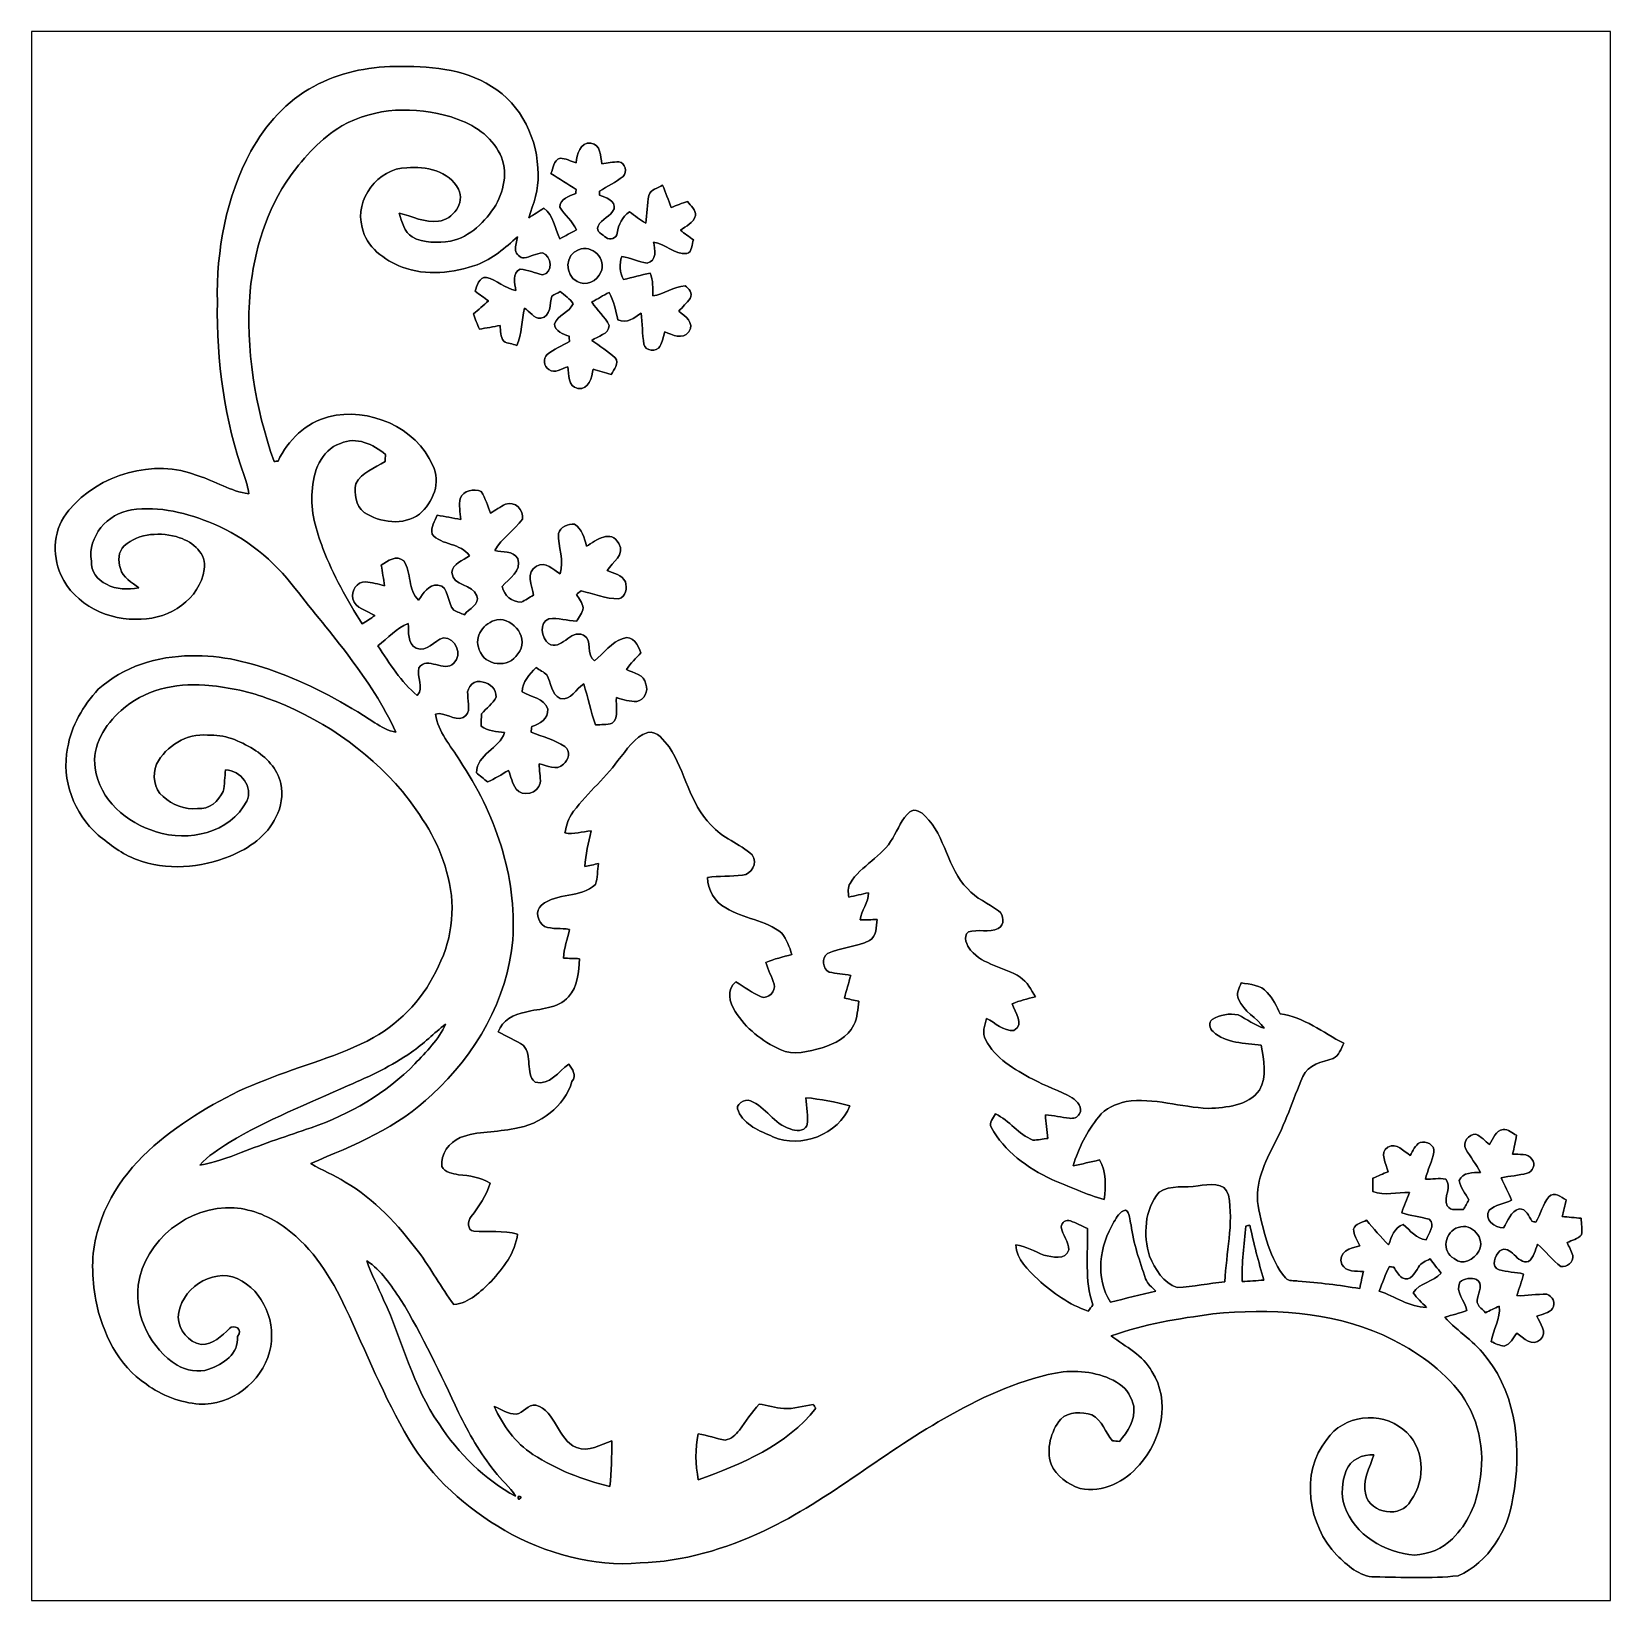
# Model space of a CAD drawing. Header units: centimetres. Extents: x -16.8 to 16.8, y -16.7 to 16.7.
import ezdxf

# ---------------------------------------------------------------- set-up
doc = ezdxf.new("R2010")
doc.units = ezdxf.units.CM
doc.header["$MEASUREMENT"] = 0
doc.layers.add('Layer 1', color=7, linetype='Continuous')

msp = doc.modelspace()

# ---------------------------------------------------------------- linework, layer by layer
at = {"layer": 'Layer 1', "color": 7}
for points, knots in [([(-16.77458, 16.66875), (-16.77458, 16.66875), (16.77458, 16.66875), (16.77458, 16.66875), (16.77458, 16.66875), (16.77458, 16.66875), (16.77458, -16.66875), (16.77458, -16.66875), (16.77458, -16.66875), (16.77458, -16.66875), (-16.77458, -16.66875), (-16.77458, -16.66875), (-16.77458, -16.66875), (-16.77458, -16.66875), (-16.77458, 16.66875), (-16.77458, 16.66875), (-16.77458, 16.66875), (-16.77458, 16.66875), (-16.77458, 16.66875), (-16.77458, 16.66875)], [0, 0, 0, 0, 0.16666667, 0.16666667, 0.16666667, 0.16666667, 0.33333333, 0.33333333, 0.33333333, 0.33333333, 0.5, 0.5, 0.5, 0.5, 0.66666667, 0.66666667, 0.66666667, 0.66666667, 1, 1, 1, 1]), ([(-10.7763, 15.50247), (-11.35662, 15.20261), (-11.79513, 14.68684), (-12.11615, 14.1284), (-12.11615, 14.1284), (-12.63721, 13.14873), (-12.85028, 12.02231), (-12.82735, 10.91847), (-12.82735, 10.91847), (-12.84534, 9.66541), (-12.67707, 8.39929), (-12.25338, 7.21607), (-12.25338, 7.21607), (-12.20964, 7.09754), (-12.17613, 6.97477), (-12.16096, 6.84883), (-12.16096, 6.84883), (-12.54584, 6.89504), (-12.87357, 7.11447), (-13.23658, 7.23124), (-13.23658, 7.23124), (-14.18414, 7.60448), (-15.33772, 7.26722), (-15.98542, 6.4964), (-15.98542, 6.4964), (-16.30468, 6.12105), (-16.35478, 5.56401), (-16.14981, 5.12233), (-16.14981, 5.12233), (-15.86477, 4.48486), (-15.12464, 4.13632), (-14.44731, 4.18571), (-14.44731, 4.18571), (-13.84088, 4.18712), (-13.19706, 4.61222), (-13.10499, 5.23875), (-13.10499, 5.23875), (-13.05031, 5.57671), (-13.34417, 5.81872), (-13.63063, 5.91432), (-13.63063, 5.91432), (-14.01763, 6.0392), (-14.48964, 6.01874), (-14.80538, 5.73934), (-14.80538, 5.73934), (-14.93414, 5.61693), (-14.94684, 5.42149), (-14.88511, 5.26133), (-14.88511, 5.26133), (-14.84489, 5.05883), (-14.63746, 4.97099), (-14.4974, 4.84611), (-14.4974, 4.84611), (-14.72741, 4.81365), (-14.97753, 4.80483), (-15.18532, 4.92442), (-15.18532, 4.92442), (-15.36735, 5.01474), (-15.52222, 5.201), (-15.50458, 5.41584), (-15.50458, 5.41584), (-15.5896, 5.94078), (-15.15745, 6.42937), (-14.65333, 6.50346), (-14.65333, 6.50346), (-14.05996, 6.59659), (-13.45459, 6.43502), (-12.90955, 6.20642), (-12.90955, 6.20642), (-12.22199, 5.91644), (-11.62826, 5.43243), (-11.17741, 4.83941), (-11.17741, 4.83941), (-10.41153, 3.86115), (-9.55922, 2.91994), (-9.03182, 1.78329), (-9.03182, 1.78329), (-9.19974, 1.79917), (-9.34156, 1.89724), (-9.48196, 1.98226), (-9.48196, 1.98226), (-10.11978, 2.39677), (-10.789, 2.76966), (-11.50338, 3.0353), (-11.50338, 3.0353), (-12.10486, 3.26108), (-12.74128, 3.42724), (-13.38862, 3.40254), (-13.38862, 3.40254), (-14.09841, 3.40395), (-14.82513, 3.17112), (-15.35712, 2.69205), (-15.35712, 2.69205), (-15.68062, 2.34421), (-15.92968, 1.91347), (-16.01047, 1.44039), (-16.01047, 1.44039), (-16.14523, 0.76165), (-15.875, 0.04763), (-15.361, -0.40393), (-15.361, -0.40393), (-15.10877, -0.6029), (-14.85336, -0.81351), (-14.54679, -0.92393), (-14.54679, -0.92393), (-13.90615, -1.16523), (-13.18048, -1.10772), (-12.55289, -0.85337), (-12.55289, -0.85337), (-12.15531, -0.68509), (-11.77219, -0.42263), (-11.58134, -0.02258), (-11.58134, -0.02258), (-11.45858, 0.19156), (-11.43564, 0.45156), (-11.47798, 0.6918), (-11.47798, 0.6918), (-11.54571, 1.00753), (-11.79371, 1.25166), (-12.05724, 1.41993), (-12.05724, 1.41993), (-12.3511, 1.59773), (-12.68413, 1.74061), (-13.03514, 1.71626), (-13.03514, 1.71626), (-13.48034, 1.76354), (-13.91814, 1.49049), (-14.11746, 1.09961), (-14.11746, 1.09961), (-14.20954, 0.87559), (-14.17779, 0.57185), (-13.97953, 0.41416), (-13.97953, 0.41416), (-13.78056, 0.23848), (-13.51703, 0.12383), (-13.24716, 0.16051), (-13.24716, 0.16051), (-12.9988, 0.12594), (-12.8016, 0.31997), (-12.70176, 0.52352), (-12.70176, 0.52352), (-12.66825, 0.67275), (-12.67213, 0.82868), (-12.65167, 0.97931), (-12.65167, 0.97931), (-12.33276, 0.97155), (-12.05689, 0.61666), (-12.20364, 0.31433), (-12.20364, 0.31433), (-12.55536, -0.36724), (-13.44189, -0.55527), (-14.12734, -0.33302), (-14.12734, -0.33302), (-14.74717, -0.15205), (-15.33701, 0.3489), (-15.42133, 1.01918), (-15.42133, 1.01918), (-15.49894, 1.49789), (-15.21566, 1.94028), (-14.86994, 2.24049), (-14.86994, 2.24049), (-14.39686, 2.67547), (-13.72235, 2.82857), (-13.09476, 2.78201), (-13.09476, 2.78201), (-12.64955, 2.7432), (-12.20505, 2.66594), (-11.7856, 2.50719), (-11.7856, 2.50719), (-10.67188, 2.11314), (-9.66117, 1.42381), (-8.89564, 0.52388), (-8.89564, 0.52388), (-8.49454, 0.01235), (-8.11671, -0.54257), (-7.95655, -1.18181), (-7.95655, -1.18181), (-7.7537, -1.84256), (-7.81614, -2.57775), (-8.13118, -3.19264), (-8.13118, -3.19264), (-8.40881, -3.83046), (-8.90235, -4.36774), (-9.50666, -4.70994), (-9.50666, -4.70994), (-10.23408, -5.10822), (-11.04829, -5.30225), (-11.81347, -5.61234), (-11.81347, -5.61234), (-12.579, -5.89597), (-13.28526, -6.32001), (-13.93719, -6.8072), (-13.93719, -6.8072), (-14.59583, -7.33107), (-15.16768, -8.01934), (-15.37829, -8.84873), (-15.37829, -8.84873), (-15.52116, -9.3151), (-15.488, -9.81463), (-15.4118, -10.28982), (-15.4118, -10.28982), (-15.26963, -10.97739), (-14.93767, -11.6773), (-14.33583, -12.07629), (-14.33583, -12.07629), (-14.0081, -12.31547), (-13.6144, -12.46364), (-13.21012, -12.49856), (-13.21012, -12.49856), (-12.53243, -12.53172), (-11.88932, -12.03219), (-11.71822, -11.38379), (-11.71822, -11.38379), (-11.557, -10.79253), (-11.83534, -10.09015), (-12.40331, -9.82804), (-12.40331, -9.82804), (-12.95047, -9.59238), (-13.63239, -10.07145), (-13.65814, -10.64648), (-13.65814, -10.64648), (-13.64862, -10.91494), (-13.44507, -11.18729), (-13.17237, -11.22927), (-13.17237, -11.22927), (-12.92049, -11.23209), (-12.73422, -11.05394), (-12.56665, -10.89342), (-12.56665, -10.89342), (-12.48974, -10.78724), (-12.25656, -10.90612), (-12.4012, -11.05888), (-12.4012, -11.05888), (-12.36451, -11.42118), (-12.70388, -11.65719), (-13.00692, -11.75597), (-13.00692, -11.75597), (-13.23058, -11.83464), (-13.47858, -11.78066), (-13.68143, -11.67095), (-13.68143, -11.67095), (-14.24234, -11.3217), (-14.58666, -10.6299), (-14.50658, -9.97091), (-14.50658, -9.97091), (-14.3824, -9.00959), (-13.42602, -8.27581), (-12.47246, -8.3245), (-12.47246, -8.3245), (-12.0717, -8.35801), (-11.68929, -8.51782), (-11.37073, -8.76053), (-11.37073, -8.76053), (-10.79041, -9.18527), (-10.40412, -9.81393), (-10.10356, -10.45598), (-10.10356, -10.45598), (-9.66541, -11.38943), (-9.2837, -12.35181), (-8.76018, -13.24257), (-8.76018, -13.24257), (-8.27158, -14.06066), (-7.53357, -14.70484), (-6.7183, -15.18461), (-6.7183, -15.18461), (-5.84906, -15.67286), (-4.84611, -15.9572), (-3.84351, -15.87324), (-3.84351, -15.87324), (-2.92841, -15.84431), (-2.03764, -15.57514), (-1.21109, -15.19308), (-1.21109, -15.19308), (0.19544, -14.51928), (1.38289, -13.48176), (2.74461, -12.73034), (2.74461, -12.73034), (3.49391, -12.3123), (4.29013, -11.94682), (5.1435, -11.80959), (5.1435, -11.80959), (5.55449, -11.77784), (5.99369, -11.83922), (6.344, -12.07029), (6.344, -12.07029), (6.50663, -12.17577), (6.598, -12.36063), (6.64739, -12.54266), (6.64739, -12.54266), (6.67914, -12.82876), (6.52568, -13.08664), (6.33977, -13.28843), (6.33977, -13.28843), (6.29073, -13.28455), (6.24205, -13.28102), (6.19337, -13.2782), (6.19337, -13.2782), (6.04414, -13.10252), (5.97147, -12.83899), (5.75698, -12.72822), (5.75698, -12.72822), (5.54249, -12.65731), (5.26344, -12.6492), (5.09376, -12.81924), (5.09376, -12.81924), (4.87786, -13.08029), (4.78719, -13.44507), (4.88774, -13.7735), (4.88774, -13.7735), (5.00168, -14.02715), (5.24616, -14.2053), (5.50686, -14.28715), (5.50686, -14.28715), (5.98346, -14.38734), (6.46747, -14.15027), (6.76557, -13.7855), (6.76557, -13.7855), (7.23688, -13.26303), (7.43056, -12.42554), (7.03227, -11.80677), (7.03227, -11.80677), (6.84318, -11.45364), (6.47347, -11.27972), (6.16656, -11.04935), (6.16656, -11.04935), (6.86153, -10.79641), (7.59636, -10.67894), (8.32661, -10.58122), (8.32661, -10.58122), (9.53982, -10.45492), (10.81123, -10.53042), (11.93976, -11.02819), (11.93976, -11.02819), (12.53702, -11.30653), (13.10675, -11.67589), (13.52726, -12.18988), (13.52726, -12.18988), (13.97247, -12.73492), (14.12381, -13.48458), (13.99505, -14.17002), (13.99505, -14.17002), (13.9319, -14.61276), (13.74105, -15.0435), (13.41649, -15.35677), (13.41649, -15.35677), (13.20871, -15.57479), (12.90814, -15.68626), (12.61181, -15.70355), (12.61181, -15.70355), (11.98386, -15.66439), (11.3351, -15.27422), (11.12344, -14.66215), (11.12344, -14.66215), (11.04512, -14.41732), (11.07193, -14.14956), (11.15836, -13.91144), (11.15836, -13.91144), (11.24373, -13.67861), (11.51255, -13.55937), (11.74962, -13.57242), (11.74962, -13.57242), (11.65931, -13.849), (11.49632, -14.11852), (11.57534, -14.42367), (11.57534, -14.42367), (11.67447, -14.83289), (12.33629, -14.92814), (12.53314, -14.54714), (12.53314, -14.54714), (12.86898, -14.09947), (12.827, -13.3791), (12.36698, -13.03232), (12.36698, -13.03232), (11.89426, -12.63368), (11.0931, -12.73175), (10.74773, -13.24998), (10.74773, -13.24998), (10.16988, -13.96224), (10.35509, -15.07455), (10.96045, -15.70955), (10.96045, -15.70955), (11.18447, -15.91345), (11.43706, -16.17063), (11.76479, -16.16745), (11.76479, -16.16745), (12.35534, -16.18015), (12.95082, -16.20626), (13.53926, -16.14593), (13.53926, -16.14593), (14.18696, -15.8563), (14.60606, -15.17685), (14.70201, -14.48682), (14.70201, -14.48682), (14.88757, -13.48528), (14.80114, -12.35428), (14.15732, -11.5249), (14.15732, -11.5249), (13.90932, -11.18023), (13.53573, -10.9601), (13.25351, -10.64966), (13.25351, -10.64966), (13.40979, -10.60379), (13.56924, -10.56675), (13.72129, -10.50643), (13.72129, -10.50643), (13.69095, -10.31028), (13.46976, -10.11202), (13.57559, -9.90812), (13.57559, -9.90812), (13.65814, -9.81922), (13.82466, -9.80546), (13.92696, -9.8492), (13.92696, -9.8492), (14.07901, -9.9381), (13.97353, -10.11696), (13.95342, -10.24784), (13.95342, -10.24784), (13.89662, -10.3826), (14.04302, -10.46903), (14.11993, -10.55476), (14.11993, -10.55476), (14.21694, -10.5096), (14.3129, -10.46162), (14.41027, -10.41647), (14.41027, -10.41647), (14.45154, -10.68211), (14.27127, -10.91248), (14.24305, -11.17036), (14.24305, -11.17036), (14.3316, -11.20563), (14.41803, -11.25502), (14.51469, -11.26455), (14.51469, -11.26455), (14.64874, -11.22892), (14.70695, -11.08534), (14.7888, -10.98691), (14.7888, -10.98691), (14.92003, -11.09698), (15.12746, -11.28748), (15.28586, -11.12308), (15.28586, -11.12308), (15.44532, -10.97456), (15.2781, -10.7763), (15.21107, -10.62637), (15.21107, -10.62637), (15.32431, -10.58122), (15.47001, -10.57063), (15.54339, -10.46198), (15.54339, -10.46198), (15.61994, -10.35509), (15.54339, -10.19457), (15.42415, -10.16176), (15.42415, -10.16176), (15.21072, -10.15612), (15.00011, -10.20163), (14.78668, -10.19175), (14.78668, -10.19175), (14.83607, -10.04006), (14.8911, -9.88942), (14.92603, -9.73349), (14.92603, -9.73349), (14.75775, -9.6841), (14.57713, -9.69821), (14.41132, -9.64248), (14.41132, -9.64248), (14.22612, -9.58427), (14.32278, -9.3345), (14.42508, -9.23854), (14.42508, -9.23854), (14.66991, -9.08579), (14.78315, -9.5437), (15.03539, -9.46609), (15.03539, -9.46609), (15.14757, -9.37542), (15.18073, -9.22796), (15.22412, -9.09779), (15.22412, -9.09779), (15.3991, -9.24772), (15.53492, -9.43928), (15.72189, -9.57615), (15.72189, -9.57615), (15.85136, -9.59167), (15.99389, -9.47773), (15.97342, -9.3412), (15.97342, -9.3412), (15.94944, -9.24207), (15.89617, -9.15423), (15.85419, -9.06286), (15.85419, -9.06286), (15.95967, -9.01559), (16.08173, -8.98631), (16.16181, -8.89741), (16.16181, -8.89741), (16.17627, -8.78099), (16.15757, -8.66387), (16.15369, -8.54816), (16.15369, -8.54816), (16.01823, -8.5344), (15.88311, -8.52205), (15.74906, -8.51041), (15.74906, -8.51041), (15.7794, -8.39364), (15.80691, -8.27476), (15.83584, -8.15834), (15.83584, -8.15834), (15.72683, -8.09307), (15.58361, -7.97913), (15.46366, -8.0899), (15.46366, -8.0899), (15.33772, -8.24865), (15.29362, -8.45679), (15.19061, -8.63071), (15.19061, -8.63071), (15.16909, -8.62577), (15.12605, -8.61624), (15.10453, -8.61131), (15.10453, -8.61131), (15.04209, -8.50618), (14.98318, -8.34425), (14.83783, -8.34672), (14.83783, -8.34672), (14.65051, -8.39611), (14.59724, -8.60919), (14.50446, -8.75453), (14.50446, -8.75453), (14.32101, -8.75877), (14.07442, -8.57321), (14.19648, -8.37741), (14.19648, -8.37741), (14.32384, -8.25782), (14.51822, -8.23983), (14.6745, -8.16469), (14.6745, -8.16469), (14.605, -8.00347), (14.52069, -7.85107), (14.45331, -7.68985), (14.45331, -7.68985), (14.63604, -7.64928), (14.82407, -7.6387), (15.00576, -7.59248), (15.00576, -7.59248), (15.12817, -7.55967), (15.19343, -7.39528), (15.10665, -7.29474), (15.10665, -7.29474), (15.02092, -7.15363), (14.83677, -7.20372), (14.69707, -7.18256), (14.69707, -7.18256), (14.72882, -7.05062), (14.75634, -6.91691), (14.78104, -6.78427), (14.78104, -6.78427), (14.68896, -6.737), (14.60112, -6.6548), (14.49246, -6.6608), (14.49246, -6.6608), (14.3316, -6.68408), (14.27974, -6.85835), (14.20848, -6.97936), (14.20848, -6.97936), (14.11076, -6.90562), (14.0275, -6.80826), (13.9125, -6.76204), (13.9125, -6.76204), (13.76539, -6.75569), (13.61475, -6.93843), (13.7033, -7.07672), (13.7033, -7.07672), (13.79784, -7.24923), (13.92449, -7.40163), (14.01692, -7.57661), (14.01692, -7.57661), (13.8557, -7.58014), (13.63486, -7.56391), (13.56184, -7.74665), (13.56184, -7.74665), (13.5823, -7.89975), (13.69589, -8.02146), (13.76539, -8.15693), (13.76539, -8.15693), (13.72729, -8.22501), (13.68919, -8.29345), (13.65285, -8.3626), (13.65285, -8.3626), (13.54243, -8.35378), (13.37769, -8.40317), (13.30713, -8.28216), (13.30713, -8.28216), (13.21541, -8.10719), (13.41931, -7.87188), (13.27467, -7.71596), (13.27467, -7.71596), (13.1318, -7.68809), (12.98575, -7.72195), (12.84182, -7.71701), (12.84182, -7.71701), (12.88979, -7.52087), (12.98787, -7.33989), (13.02456, -7.14128), (13.02456, -7.14128), (13.04607, -6.98888), (12.86016, -6.89469), (12.72857, -6.93879), (12.72857, -6.93879), (12.62133, -6.99452), (12.5797, -7.11553), (12.52149, -7.2136), (12.52149, -7.2136), (12.37862, -7.12047), (12.23186, -6.93914), (12.04524, -7.03474), (12.04524, -7.03474), (11.85298, -7.15081), (12.01914, -7.39387), (12.05018, -7.55967), (12.05018, -7.55967), (11.94117, -7.60201), (11.83322, -7.64681), (11.72916, -7.69937), (11.72916, -7.69937), (11.72739, -7.76958), (11.72457, -7.90998), (11.72281, -7.98019), (11.72281, -7.98019), (11.97434, -8.08426), (12.24421, -7.98442), (12.50527, -8.00312), (12.50527, -8.00312), (12.44706, -8.14493), (12.38356, -8.28428), (12.34052, -8.43209), (12.34052, -8.43209), (12.52749, -8.50582), (12.73104, -8.51041), (12.9219, -8.57003), (12.9219, -8.57003), (13.06512, -8.69209), (12.90391, -8.87624), (12.85769, -9.00889), (12.85769, -9.00889), (12.64885, -8.97678), (12.51867, -8.81168), (12.37297, -8.67974), (12.37297, -8.67974), (12.17612, -8.74113), (12.12709, -8.94151), (12.059, -9.11049), (12.059, -9.11049), (11.89461, -8.94539), (11.74432, -8.76723), (11.59439, -8.58943), (11.59439, -8.58943), (11.49844, -8.63812), (11.35662, -8.66034), (11.31394, -8.77641), (11.31394, -8.77641), (11.32558, -8.90729), (11.39119, -9.02194), (11.44834, -9.13694), (11.44834, -9.13694), (11.25643, -9.17787), (10.9668, -9.25865), (11.06629, -9.52959), (11.06629, -9.52959), (11.16083, -9.69116), (11.36403, -9.66999), (11.52419, -9.68022), (11.52419, -9.68022), (11.49844, -9.80017), (11.47304, -9.92082), (11.44799, -10.04182), (11.44799, -10.04182), (11.01549, -9.97021), (10.57981, -9.91553), (10.14236, -9.8866), (10.14236, -9.8866), (10.05593, -9.86155), (9.93528, -9.89612), (9.86896, -9.81675), (9.86896, -9.81675), (9.53488, -9.40506), (9.41564, -8.87271), (9.30663, -8.36718), (9.30663, -8.36718), (9.19057, -7.90046), (9.39447, -7.43691), (9.60402, -7.02769), (9.60402, -7.02769), (9.8619, -6.55214), (10.02665, -6.03462), (10.23761, -5.53861), (10.23761, -5.53861), (10.34591, -5.26979), (10.64542, -5.23734), (10.87967, -5.15126), (10.87967, -5.15126), (11.01337, -5.0994), (11.04724, -4.93959), (11.1065, -4.82741), (11.1065, -4.82741), (10.66447, -4.60446), (10.26266, -4.2672), (9.75748, -4.20511), (9.75748, -4.20511), (9.68199, -4.04354), (9.60861, -3.87632), (9.47984, -3.74862), (9.47984, -3.74862), (9.34614, -3.58916), (9.1186, -3.57752), (8.92986, -3.54753), (8.92986, -3.54753), (8.88506, -3.65584), (8.81204, -3.77754), (8.87342, -3.89502), (8.87342, -3.89502), (8.9856, -4.15255), (9.25477, -4.28801), (9.41881, -4.50709), (9.41881, -4.50709), (9.21385, -4.45699), (9.05192, -4.31306), (8.8646, -4.22734), (8.8646, -4.22734), (8.67974, -4.18536), (8.47231, -4.22557), (8.31391, -4.32682), (8.31391, -4.32682), (8.22007, -4.37727), (8.26206, -4.52226), (8.3312, -4.58153), (8.3312, -4.58153), (8.60496, -4.83976), (9.00606, -4.82), (9.35496, -4.87151), (9.35496, -4.87151), (9.40717, -5.18372), (9.48549, -5.53367), (9.31792, -5.82648), (9.31792, -5.82648), (9.06956, -6.16303), (8.61448, -6.19443), (8.23383, -6.21347), (8.23383, -6.21347), (7.64716, -6.18984), (7.0739, -5.9817), (6.48264, -6.06566), (6.48264, -6.06566), (6.26533, -6.12281), (6.03991, -6.20748), (5.90021, -6.3941), (5.90021, -6.3941), (5.65009, -6.69784), (5.47405, -7.06049), (5.35764, -7.43479), (5.35764, -7.43479), (5.54496, -7.39669), (5.73087, -7.34977), (5.9182, -7.30885), (5.9182, -7.30885), (6.07131, -7.56356), (6.04767, -7.86342), (6.0198, -8.14846), (6.0198, -8.14846), (5.63316, -8.04827), (5.27332, -7.86765), (4.90255, -7.72266), (4.90255, -7.72266), (4.38644, -7.47607), (3.89431, -7.12505), (3.61421, -6.61423), (3.61421, -6.61423), (3.56023, -6.51157), (3.66571, -6.41879), (3.70805, -6.33236), (3.70805, -6.33236), (4.00967, -6.46748), (4.19382, -6.7691), (4.50286, -6.88763), (4.50286, -6.88763), (4.60939, -6.88904), (4.71558, -6.86506), (4.82141, -6.84953), (4.82141, -6.84953), (4.80201, -6.68267), (4.77696, -6.51722), (4.76885, -6.35), (4.76885, -6.35), (4.94136, -6.35952), (5.10963, -6.40397), (5.28144, -6.42303), (5.28144, -6.42303), (5.35869, -6.4329), (5.45253, -6.41068), (5.48922, -6.33448), (5.48922, -6.33448), (5.57742, -6.20571), (5.44089, -6.06213), (5.33753, -5.98911), (5.33753, -5.98911), (5.0673, -5.83741), (4.76991, -5.7404), (4.49792, -5.59153), (4.49792, -5.59153), (4.11268, -5.39009), (3.70134, -5.15479), (3.49885, -4.75156), (3.49885, -4.75156), (3.41806, -4.61116), (3.47945, -4.451), (3.51508, -4.30601), (3.51508, -4.30601), (3.70452, -4.38997), (3.87809, -4.57906), (4.09787, -4.55718), (4.09787, -4.55718), (4.33634, -4.43124), (4.11692, -4.16948), (4.06224, -3.99203), (4.06224, -3.99203), (4.21957, -3.92007), (4.38891, -3.88479), (4.55577, -3.84281), (4.55577, -3.84281), (4.46899, -3.68864), (4.38291, -3.5239), (4.23016, -3.42477), (4.23016, -3.42477), (3.89749, -3.20393), (3.44734, -3.17183), (3.17818, -2.85327), (3.17818, -2.85327), (3.09809, -2.74884), (3.00814, -2.56752), (3.1309, -2.46204), (3.1309, -2.46204), (3.33375, -2.39501), (3.57152, -2.49132), (3.76626, -2.39078), (3.76626, -2.39078), (3.9056, -2.31704), (3.89255, -2.10291), (3.77155, -2.01577), (3.77155, -2.01577), (3.55847, -1.84891), (3.28895, -1.75719), (3.11291, -1.5434), (3.11291, -1.5434), (2.67652, -1.11443), (2.65536, -0.43286), (2.21615, -0.006), (2.21615, -0.006), (2.13678, 0.07796), (1.9999, 0.17745), (1.88807, 0.08819), (1.88807, 0.08819), (1.71591, -0.05786), (1.63936, -0.28258), (1.52329, -0.47025), (1.52329, -0.47025), (1.30704, -0.86572), (0.85019, -1.0481), (0.61807, -1.43087), (0.61807, -1.43087), (0.56268, -1.51871), (0.58138, -1.62701), (0.58914, -1.72473), (0.58914, -1.72473), (0.72884, -1.6958), (0.86748, -1.66123), (1.00683, -1.6316), (1.00683, -1.6316), (1.02341, -1.84432), (0.84667, -2.00201), (0.83114, -2.20945), (0.83114, -2.20945), (0.95285, -2.2098), (1.07456, -2.20133), (1.19592, -2.19816), (1.19592, -2.19816), (1.16734, -2.35479), (1.18957, -2.55976), (1.02799, -2.6483), (1.02799, -2.6483), (0.75036, -2.79506), (0.41628, -2.7813), (0.13688, -2.92488), (0.13688, -2.92488), (0.0067, -3.01308), (0.03387, -3.24697), (0.17074, -3.31646), (0.17074, -3.31646), (0.32067, -3.35562), (0.48048, -3.3468), (0.63147, -3.38773), (0.63147, -3.38773), (0.5902, -3.54894), (0.53834, -3.70699), (0.49812, -3.86856), (0.49812, -3.86856), (0.59972, -3.8929), (0.70238, -3.91372), (0.80539, -3.93453), (0.80539, -3.93453), (0.7807, -4.10422), (0.77505, -4.28237), (0.69885, -4.43936), (0.69885, -4.43936), (0.56868, -4.70747), (0.28928, -4.83694), (0.02152, -4.92478), (0.02152, -4.92478), (-0.26494, -5.00521), (-0.58103, -5.09764), (-0.86783, -4.96111), (-0.86783, -4.96111), (-1.25307, -4.78966), (-1.59879, -4.51097), (-1.82421, -4.15325), (-1.82421, -4.15325), (-1.94592, -3.96064), (-2.01648, -3.67982), (-1.80622, -3.52707), (-1.80622, -3.52707), (-1.63054, -3.63643), (-1.45874, -3.75356), (-1.27282, -3.84563), (-1.27282, -3.84563), (-1.11689, -3.89643), (-0.9525, -3.72498), (-0.9973, -3.57117), (-0.9973, -3.57117), (-1.04563, -3.41559), (-1.12748, -3.27201), (-1.17016, -3.11432), (-1.17016, -3.11432), (-0.99519, -3.03318), (-0.80539, -2.99544), (-0.62018, -2.94428), (-0.62018, -2.94428), (-0.66393, -2.78236), (-0.73237, -2.62572), (-0.83291, -2.49132), (-0.83291, -2.49132), (-1.17757, -2.20592), (-1.64994, -2.18228), (-2.0253, -1.95263), (-2.0253, -1.95263), (-2.26201, -1.83021), (-2.40418, -1.56739), (-2.41194, -1.30457), (-2.41194, -1.30457), (-2.1657, -1.27318), (-1.91594, -1.28411), (-1.66899, -1.25836), (-1.66899, -1.25836), (-1.47532, -1.23402), (-1.3402, -1.00365), (-1.46226, -0.82797), (-1.46226, -0.82797), (-1.72861, -0.58173), (-2.1022, -0.47096), (-2.34033, -0.18803), (-2.34033, -0.18803), (-2.79259, 0.27199), (-2.88114, 0.94156), (-3.22827, 1.46685), (-3.22827, 1.46685), (-3.33516, 1.60867), (-3.47627, 1.80728), (-3.68088, 1.77729), (-3.68088, 1.77729), (-3.9684, 1.67781), (-4.12962, 1.39841), (-4.31659, 1.17793), (-4.31659, 1.17793), (-4.61398, 0.76271), (-5.0232, 0.44309), (-5.31213, 0.02152), (-5.31213, 0.02152), (-5.39291, -0.08996), (-5.40808, -0.23248), (-5.44371, -0.36124), (-5.44371, -0.36124), (-5.25463, -0.40181), (-5.07118, -0.32808), (-4.8835, -0.3175), (-4.8835, -0.3175), (-4.93677, -0.56797), (-5.00309, -0.81739), (-5.02073, -1.07421), (-5.02073, -1.07421), (-4.92231, -1.05622), (-4.82529, -1.03258), (-4.72793, -1.0093), (-4.72793, -1.0093), (-4.75262, -1.15605), (-4.74239, -1.31269), (-4.79354, -1.45486), (-4.79354, -1.45486), (-5.10611, -1.7586), (-5.60917, -1.61431), (-5.93654, -1.89548), (-5.93654, -1.89548), (-6.09106, -2.00025), (-6.01839, -2.2606), (-5.87446, -2.34527), (-5.87446, -2.34527), (-5.7083, -2.413), (-5.52027, -2.38054), (-5.34564, -2.40841), (-5.34564, -2.40841), (-5.37704, -2.61479), (-5.46947, -2.80952), (-5.47335, -3.02048), (-5.47335, -3.02048), (-5.36011, -3.02472), (-5.24581, -3.02895), (-5.13221, -3.03318), (-5.13221, -3.03318), (-5.1495, -3.31329), (-5.16079, -3.62514), (-5.36681, -3.84069), (-5.36681, -3.84069), (-5.59506, -4.10457), (-5.97076, -4.08693), (-6.28227, -4.16631), (-6.28227, -4.16631), (-6.52251, -4.2104), (-6.77863, -4.34093), (-6.85729, -4.58823), (-6.85729, -4.58823), (-6.67879, -4.68348), (-6.49041, -4.7625), (-6.32425, -4.87962), (-6.32425, -4.87962), (-6.12105, -5.08529), (-6.29567, -5.46276), (-6.07624, -5.65503), (-6.07624, -5.65503), (-5.75522, -5.73687), (-5.58871, -5.42466), (-5.36081, -5.27614), (-5.36081, -5.27614), (-5.2832, -5.37916), (-5.18266, -5.50827), (-5.29131, -5.6388), (-5.29131, -5.6388), (-5.45606, -6.17573), (-5.96406, -6.55708), (-6.5091, -6.64069), (-6.5091, -6.64069), (-6.89116, -6.725), (-7.29686, -6.69219), (-7.66621, -6.83331), (-7.66621, -6.83331), (-7.89869, -6.93702), (-8.09378, -7.18538), (-8.05427, -7.44926), (-8.05427, -7.44926), (-7.99148, -7.57943), (-7.82884, -7.59919), (-7.7022, -7.62212), (-7.7022, -7.62212), (-7.46654, -7.63729), (-7.233, -7.67997), (-7.02804, -7.80274), (-7.02804, -7.80274), (-7.11059, -8.06626), (-7.26652, -8.29592), (-7.43479, -8.51147), (-7.43479, -8.51147), (-7.50711, -8.60178), (-7.52369, -8.80216), (-7.37976, -8.8198), (-7.37976, -8.8198), (-7.07108, -8.85719), (-6.74829, -8.79122), (-6.44596, -8.88541), (-6.44596, -8.88541), (-6.49958, -9.27876), (-6.74829, -9.60579), (-7.00864, -9.88942), (-7.00864, -9.88942), (-7.23018, -10.10603), (-7.47571, -10.35085), (-7.80133, -10.38331), (-7.80133, -10.38331), (-8.07403, -10.02312), (-8.28322, -9.6206), (-8.55592, -9.26042), (-8.55592, -9.26042), (-8.98701, -8.68751), (-9.48373, -8.14634), (-10.10814, -7.78087), (-10.10814, -7.78087), (-10.34274, -7.63164), (-10.60309, -7.53004), (-10.84016, -7.3854), (-10.84016, -7.3854), (-9.93387, -6.99382), (-8.9789, -6.62693), (-8.26488, -5.91679), (-8.26488, -5.91679), (-7.33496, -5.06448), (-6.66221, -3.89819), (-6.54791, -2.6289), (-6.54791, -2.6289), (-6.46148, -1.27353), (-6.92679, 0.06491), (-7.6768, 1.17934), (-7.6768, 1.17934), (-7.86553, 1.49684), (-8.14141, 1.78611), (-8.19115, 2.16641), (-8.19115, 2.16641), (-7.98195, 2.22426), (-7.80768, 2.00378), (-7.60024, 2.09585), (-7.60024, 2.09585), (-7.4168, 2.18334), (-7.51381, 2.41265), (-7.50746, 2.57246), (-7.50746, 2.57246), (-7.53921, 2.74567), (-7.34907, 2.91712), (-7.18185, 2.84268), (-7.18185, 2.84268), (-7.02663, 2.81834), (-6.89257, 2.69205), (-6.90457, 2.52695), (-6.90457, 2.52695), (-6.97195, 2.38266), (-7.11306, 2.29023), (-7.21466, 2.17205), (-7.21466, 2.17205), (-7.21678, 2.10573), (-7.22066, 1.97309), (-7.22242, 1.90676), (-7.22242, 1.90676), (-7.07425, 1.80622), (-6.89504, 1.7907), (-6.72218, 1.77377), (-6.72218, 1.77377), (-6.83895, 1.42663), (-7.31308, 1.31974), (-7.32084, 0.91969), (-7.32084, 0.91969), (-7.26264, 0.87101), (-7.14622, 0.77364), (-7.08801, 0.72496), (-7.08801, 0.72496), (-6.93103, 0.79058), (-6.78674, 0.88194), (-6.64139, 0.97014), (-6.64139, 0.97014), (-6.58636, 0.83855), (-6.56096, 0.69286), (-6.48053, 0.57326), (-6.48053, 0.57326), (-6.34294, 0.39017), (-6.00957, 0.48013), (-5.96512, 0.69956), (-5.96512, 0.69956), (-5.95454, 0.83608), (-5.98699, 0.97155), (-5.99123, 1.10808), (-5.99123, 1.10808), (-5.82613, 1.07315), (-5.61834, 0.95038), (-5.47511, 1.09996), (-5.47511, 1.09996), (-5.36293, 1.17404), (-5.31248, 1.39241), (-5.44124, 1.47391), (-5.44124, 1.47391), (-5.65997, 1.61819), (-5.91714, 1.68522), (-6.15809, 1.78153), (-6.15809, 1.78153), (-6.15491, 1.82245), (-6.15174, 1.86267), (-6.14786, 1.90288), (-6.14786, 1.90288), (-5.97958, 1.95227), (-5.78767, 2.06939), (-5.80672, 2.27154), (-5.80672, 2.27154), (-5.86987, 2.50825), (-6.17149, 2.52659), (-6.35212, 2.63878), (-6.35212, 2.63878), (-6.34224, 2.85609), (-6.19972, 3.01061), (-6.05331, 3.15207), (-6.05331, 3.15207), (-5.97676, 3.10303), (-5.89209, 3.06176), (-5.82718, 2.99685), (-5.82718, 2.99685), (-5.72946, 2.84127), (-5.7404, 2.57845), (-5.54426, 2.49767), (-5.54426, 2.49767), (-5.30472, 2.44369), (-5.21335, 2.70722), (-5.03908, 2.80599), (-5.03908, 2.80599), (-4.95335, 2.51707), (-4.89091, 2.22038), (-4.78931, 1.93569), (-4.78931, 1.93569), (-4.67254, 1.94486), (-4.55224, 1.93604), (-4.43936, 1.97203), (-4.43936, 1.97203), (-4.27884, 2.09973), (-4.37268, 2.34209), (-4.34305, 2.5146), (-4.34305, 2.5146), (-4.20264, 2.47227), (-4.06012, 2.43134), (-3.91125, 2.43452), (-3.91125, 2.43452), (-3.75497, 2.46839), (-3.65548, 2.6543), (-3.72322, 2.80423), (-3.72322, 2.80423), (-3.74297, 3.01519), (-3.98851, 3.0293), (-4.13491, 3.11609), (-4.13491, 3.11609), (-4.04707, 3.24626), (-3.93312, 3.35492), (-3.82552, 3.46781), (-3.82552, 3.46781), (-3.88867, 3.61315), (-3.99027, 3.85692), (-4.20123, 3.77472), (-4.20123, 3.77472), (-4.45699, 3.70276), (-4.61045, 3.45122), (-4.81259, 3.29494), (-4.81259, 3.29494), (-5.00556, 3.42653), (-4.8387, 3.73451), (-5.04754, 3.84457), (-5.04754, 3.84457), (-5.33718, 3.97545), (-5.51815, 3.49109), (-5.79049, 3.6643), (-5.79049, 3.6643), (-5.94536, 3.78495), (-5.99969, 4.10492), (-5.78132, 4.19135), (-5.78132, 4.19135), (-5.58729, 4.21393), (-5.39044, 4.15149), (-5.19677, 4.13702), (-5.19677, 4.13702), (-5.14138, 4.22698), (-5.06765, 4.31341), (-5.05072, 4.41995), (-5.05072, 4.41995), (-5.07083, 4.5279), (-5.13962, 4.61716), (-5.19536, 4.70853), (-5.19536, 4.70853), (-5.16361, 4.73393), (-5.13186, 4.75933), (-5.09976, 4.78437), (-5.09976, 4.78437), (-4.83447, 4.72369), (-4.57518, 4.61363), (-4.29895, 4.61433), (-4.29895, 4.61433), (-4.1462, 4.65173), (-4.11268, 4.84787), (-4.15643, 4.97699), (-4.15643, 4.97699), (-4.22451, 5.12763), (-4.41113, 5.15902), (-4.54554, 5.21511), (-4.54554, 5.21511), (-4.43477, 5.39503), (-4.15325, 5.55519), (-4.29719, 5.79226), (-4.29719, 5.79226), (-4.46123, 6.09741), (-4.77838, 5.86281), (-4.98369, 5.73052), (-4.98369, 5.73052), (-5.02708, 5.90762), (-5.0733, 6.09706), (-5.2391, 6.20183), (-5.2391, 6.20183), (-5.37139, 6.20748), (-5.54567, 6.15174), (-5.57565, 6.00463), (-5.57565, 6.00463), (-5.58976, 5.71676), (-5.45218, 5.42925), (-5.54179, 5.14491), (-5.54179, 5.14491), (-5.69842, 5.22817), (-5.84835, 5.42255), (-6.04591, 5.30648), (-6.04591, 5.30648), (-6.28791, 5.18619), (-6.13516, 4.89303), (-6.11117, 4.693), (-6.11117, 4.693), (-6.19831, 4.64467), (-6.27768, 4.57906), (-6.37293, 4.54695), (-6.37293, 4.54695), (-6.56943, 4.54343), (-6.73171, 4.68524), (-6.77369, 4.87398), (-6.77369, 4.87398), (-6.6354, 5.05284), (-6.35247, 5.20312), (-6.44525, 5.47299), (-6.44525, 5.47299), (-6.54861, 5.63915), (-6.76698, 5.60564), (-6.93208, 5.64092), (-6.93208, 5.64092), (-6.78533, 5.90409), (-6.51863, 6.06848), (-6.34436, 6.30908), (-6.34436, 6.30908), (-6.30943, 6.49323), (-6.50804, 6.70666), (-6.70137, 6.62517), (-6.70137, 6.62517), (-6.81637, 6.57366), (-6.91833, 6.49781), (-7.02628, 6.4329), (-7.02628, 6.4329), (-7.08378, 6.58989), (-7.12964, 6.75287), (-7.21889, 6.89539), (-7.21889, 6.89539), (-7.37588, 6.95466), (-7.60201, 6.92785), (-7.66551, 6.75005), (-7.66551, 6.75005), (-7.7022, 6.604), (-7.66445, 6.44948), (-7.65563, 6.30132), (-7.65563, 6.30132), (-7.82285, 6.3306), (-7.98865, 6.36729), (-8.15658, 6.39127), (-8.15658, 6.39127), (-8.20808, 6.26322), (-8.29486, 6.1401), (-8.26558, 5.99228), (-8.26558, 5.99228), (-8.0645, 5.7404), (-7.64822, 5.80884), (-7.46795, 5.52556), (-7.46795, 5.52556), (-7.60695, 5.43525), (-7.8299, 5.36152), (-7.84472, 5.17208), (-7.84472, 5.17208), (-7.82179, 4.87539), (-7.39493, 4.93677), (-7.31449, 4.67607), (-7.31449, 4.67607), (-7.24182, 4.49721), (-7.48983, 4.40231), (-7.57767, 4.27426), (-7.57767, 4.27426), (-7.6521, 4.30812), (-7.73148, 4.33246), (-7.79992, 4.37586), (-7.79992, 4.37586), (-7.95584, 4.52684), (-7.88529, 4.87468), (-8.14176, 4.90784), (-8.14176, 4.90784), (-8.34319, 4.92372), (-8.45397, 4.73004), (-8.55028, 4.58611), (-8.55028, 4.58611), (-8.78734, 4.79884), (-8.69386, 5.17349), (-8.86601, 5.42078), (-8.86601, 5.42078), (-9.01912, 5.55942), (-9.20891, 5.41726), (-9.34332, 5.328), (-9.34332, 5.328), (-9.32074, 5.18336), (-9.2964, 5.03837), (-9.27418, 4.89338), (-9.27418, 4.89338), (-9.40964, 4.92196), (-9.54264, 4.96958), (-9.68163, 4.97593), (-9.68163, 4.97593), (-9.85767, 4.98087), (-9.99031, 4.77943), (-9.9508, 4.61786), (-9.9508, 4.61786), (-9.88766, 4.40866), (-9.65059, 4.36174), (-9.48408, 4.26297), (-9.48408, 4.26297), (-9.56663, 4.19488), (-9.65518, 4.13491), (-9.74796, 4.08129), (-9.74796, 4.08129), (-10.07639, 4.58752), (-10.36249, 5.12163), (-10.58333, 5.68325), (-10.58333, 5.68325), (-10.72444, 6.07095), (-10.86062, 6.477), (-10.80946, 6.89645), (-10.80946, 6.89645), (-10.79747, 7.30356), (-10.62955, 7.77099), (-10.2108, 7.9181), (-10.2108, 7.9181), (-9.87707, 8.0705), (-9.51336, 7.89764), (-9.25513, 7.68138), (-9.25513, 7.68138), (-9.25759, 7.63129), (-9.26006, 7.58084), (-9.26253, 7.53075), (-9.26253, 7.53075), (-9.48196, 7.39422), (-9.75889, 7.30532), (-9.88589, 7.06049), (-9.88589, 7.06049), (-9.92399, 6.84318), (-9.88871, 6.60047), (-9.70739, 6.45266), (-9.70739, 6.45266), (-9.36554, 6.22864), (-8.87695, 6.16479), (-8.53193, 6.41667), (-8.53193, 6.41667), (-8.24618, 6.66044), (-8.06097, 7.0933), (-8.25112, 7.45031), (-8.25112, 7.45031), (-8.60143, 8.27264), (-9.61531, 8.68962), (-10.46304, 8.48431), (-10.46304, 8.48431), (-10.94034, 8.35378), (-11.33334, 7.99042), (-11.53654, 7.54274), (-11.53654, 7.54274), (-11.55771, 7.53992), (-11.59969, 7.53427), (-11.6205, 7.53145), (-11.6205, 7.53145), (-12.02937, 8.68539), (-12.23222, 9.92611), (-12.13168, 11.14954), (-12.13168, 11.14954), (-12.04207, 12.01773), (-11.78736, 12.88697), (-11.27478, 13.60241), (-11.27478, 13.60241), (-10.97456, 14.01233), (-10.62143, 14.39933), (-10.18223, 14.6625), (-10.18223, 14.6625), (-9.48267, 15.06326), (-8.61801, 15.08548), (-7.85848, 14.85547), (-7.85848, 14.85547), (-7.46337, 14.72882), (-7.06296, 14.50834), (-6.85729, 14.13192), (-6.85729, 14.13192), (-6.63963, 13.78514), (-6.71371, 13.3223), (-6.91233, 12.98328), (-6.91233, 12.98328), (-7.13034, 12.63015), (-7.45561, 12.3063), (-7.87329, 12.21422), (-7.87329, 12.21422), (-8.14282, 12.17895), (-8.44091, 12.16801), (-8.68609, 12.30524), (-8.68609, 12.30524), (-8.86284, 12.40508), (-8.89882, 12.63438), (-8.96444, 12.80724), (-8.96444, 12.80724), (-8.68574, 12.74939), (-8.41939, 12.59699), (-8.12588, 12.63862), (-8.12588, 12.63862), (-7.8232, 12.68236), (-7.5565, 13.01679), (-7.70608, 13.31983), (-7.70608, 13.31983), (-7.89905, 13.71353), (-8.40493, 13.80631), (-8.80145, 13.77597), (-8.80145, 13.77597), (-9.41529, 13.76433), (-9.91835, 13.1004), (-9.75078, 12.50703), (-9.75078, 12.50703), (-9.6647, 12.08899), (-9.277, 11.81347), (-8.90235, 11.66389), (-8.90235, 11.66389), (-8.38976, 11.47269), (-7.81368, 11.53724), (-7.30638, 11.71469), (-7.30638, 11.71469), (-6.97759, 11.83746), (-6.71019, 12.07594), (-6.45089, 12.30454), (-6.45089, 12.30454), (-6.46712, 12.2114), (-6.49781, 12.11862), (-6.49076, 12.02302), (-6.49076, 12.02302), (-6.47488, 11.93835), (-6.39904, 11.85404), (-6.30767, 11.86074), (-6.30767, 11.86074), (-6.17361, 11.87732), (-6.05508, 11.96093), (-5.91891, 11.96375), (-5.91891, 11.96375), (-5.71782, 11.91189), (-5.68713, 11.53477), (-5.91714, 11.50302), (-5.91714, 11.50302), (-6.07801, 11.53089), (-6.22688, 11.60956), (-6.39233, 11.61697), (-6.39233, 11.61697), (-6.57366, 11.53901), (-6.50628, 11.3157), (-6.48582, 11.16683), (-6.48582, 11.16683), (-6.71513, 11.2081), (-6.88658, 11.39155), (-7.10988, 11.44341), (-7.10988, 11.44341), (-7.26969, 11.4621), (-7.30956, 11.25784), (-7.35013, 11.15025), (-7.35013, 11.15025), (-7.25523, 11.08181), (-7.16068, 11.01302), (-7.06579, 10.94422), (-7.06579, 10.94422), (-7.17091, 10.85109), (-7.27851, 10.76113), (-7.38434, 10.66871), (-7.38434, 10.66871), (-7.34624, 10.56005), (-7.30497, 10.45139), (-7.25911, 10.34556), (-7.25911, 10.34556), (-7.11165, 10.37061), (-6.96383, 10.39671), (-6.81602, 10.42211), (-6.81602, 10.42211), (-6.80932, 10.30958), (-6.81673, 10.18293), (-6.74053, 10.0905), (-6.74053, 10.0905), (-6.65798, 10.03335), (-6.55532, 10.03864), (-6.46395, 9.99772), (-6.46395, 9.99772), (-6.35176, 10.2489), (-6.36552, 10.53042), (-6.2992, 10.79394), (-6.2992, 10.79394), (-6.18913, 10.71986), (-6.10164, 10.56605), (-5.95524, 10.57592), (-5.95524, 10.57592), (-5.73229, 10.60697), (-5.76615, 10.88425), (-5.71923, 11.04865), (-5.71923, 11.04865), (-5.66103, 11.07969), (-5.60282, 11.11144), (-5.54496, 11.14319), (-5.54496, 11.14319), (-5.44513, 11.06593), (-5.33647, 10.99256), (-5.26838, 10.88284), (-5.26838, 10.88284), (-5.34952, 10.69693), (-5.59223, 10.64966), (-5.66032, 10.45669), (-5.66032, 10.45669), (-5.66138, 10.29123), (-5.4737, 10.24608), (-5.35164, 10.19316), (-5.35164, 10.19316), (-5.34988, 10.15612), (-5.34741, 10.11872), (-5.34529, 10.08168), (-5.34529, 10.08168), (-5.50439, 9.99208), (-5.67619, 9.92011), (-5.81942, 9.80546), (-5.81942, 9.80546), (-5.9182, 9.72538), (-5.88504, 9.55393), (-5.7845, 9.48902), (-5.7845, 9.48902), (-5.65856, 9.38565), (-5.50545, 9.51159), (-5.37669, 9.54722), (-5.37669, 9.54722), (-5.35058, 9.38389), (-5.38163, 9.12283), (-5.16431, 9.0872), (-5.16431, 9.0872), (-4.93289, 9.0484), (-4.85916, 9.32427), (-4.84399, 9.49748), (-4.84399, 9.49748), (-4.71523, 9.45762), (-4.58717, 9.41811), (-4.45629, 9.38424), (-4.45629, 9.38424), (-4.39984, 9.48902), (-4.2799, 9.61637), (-4.37374, 9.73561), (-4.37374, 9.73561), (-4.52931, 9.87178), (-4.70182, 9.98643), (-4.86974, 10.10602), (-4.86974, 10.10602), (-4.74028, 10.20127), (-4.51062, 10.23161), (-4.49933, 10.42247), (-4.49933, 10.42247), (-4.58223, 10.61473), (-4.76709, 10.74138), (-4.86657, 10.92482), (-4.86657, 10.92482), (-4.74557, 10.99114), (-4.62492, 11.05888), (-4.50391, 11.12555), (-4.50391, 11.12555), (-4.40231, 10.94422), (-4.3621, 10.74032), (-4.31553, 10.54029), (-4.31553, 10.54029), (-4.12785, 10.45845), (-3.96416, 10.57734), (-3.82164, 10.6874), (-3.82164, 10.6874), (-3.79906, 10.46656), (-3.79624, 10.24431), (-3.76414, 10.02418), (-3.76414, 10.02418), (-3.72851, 9.87672), (-3.49709, 9.85026), (-3.42124, 9.97938), (-3.42124, 9.97938), (-3.36973, 10.07463), (-3.3528, 10.18328), (-3.32034, 10.28559), (-3.32034, 10.28559), (-3.15877, 10.22703), (-2.94076, 10.10955), (-2.81023, 10.28912), (-2.81023, 10.28912), (-2.67899, 10.47397), (-2.88678, 10.63272), (-3.0226, 10.72656), (-3.0226, 10.72656), (-2.9404, 10.81758), (-2.85362, 10.90366), (-2.77671, 10.99926), (-2.77671, 10.99926), (-2.7245, 11.11673), (-2.80705, 11.20458), (-2.88749, 11.26525), (-2.88749, 11.26525), (-3.13408, 11.25432), (-3.33375, 11.08216), (-3.57611, 11.05253), (-3.57611, 11.05253), (-3.58034, 11.21481), (-3.56023, 11.38238), (-3.63185, 11.53477), (-3.63185, 11.53477), (-3.82235, 11.49491), (-4.01108, 11.44658), (-4.19982, 11.39896), (-4.19982, 11.39896), (-4.27743, 11.55277), (-4.28907, 11.72845), (-4.23157, 11.89108), (-4.23157, 11.89108), (-4.04813, 11.86392), (-3.87879, 11.77114), (-3.69605, 11.7475), (-3.69605, 11.7475), (-3.48192, 11.79089), (-3.52531, 12.0396), (-3.55741, 12.19694), (-3.55741, 12.19694), (-3.30412, 12.16166), (-3.1182, 11.92001), (-2.85291, 11.95317), (-2.85291, 11.95317), (-2.72556, 11.98069), (-2.75449, 12.15884), (-2.70651, 12.24174), (-2.70651, 12.24174), (-2.80106, 12.30983), (-2.89489, 12.37756), (-2.98873, 12.44565), (-2.98873, 12.44565), (-2.87126, 12.53561), (-2.71074, 12.60334), (-2.66594, 12.75715), (-2.66594, 12.75715), (-2.65889, 12.88133), (-2.76754, 12.96776), (-2.83598, 13.05807), (-2.83598, 13.05807), (-2.95487, 13.01962), (-3.07023, 12.97411), (-3.18664, 12.92931), (-3.18664, 12.92931), (-3.24273, 13.08982), (-3.29988, 13.24998), (-3.36797, 13.40556), (-3.36797, 13.40556), (-3.4611, 13.34558), (-3.62479, 13.31736), (-3.65725, 13.18824), (-3.65725, 13.18824), (-3.69253, 12.99316), (-3.70099, 12.79419), (-3.72286, 12.59734), (-3.72286, 12.59734), (-3.84739, 12.66543), (-3.95817, 12.75503), (-4.07141, 12.8397), (-4.07141, 12.8397), (-4.22346, 12.7321), (-4.30424, 12.56771), (-4.32858, 12.38532), (-4.32858, 12.38532), (-4.34269, 12.27808), (-4.48486, 12.22375), (-4.56777, 12.2936), (-4.56777, 12.2936), (-4.64009, 12.3571), (-4.79037, 12.41496), (-4.73781, 12.53455), (-4.73781, 12.53455), (-4.66019, 12.68695), (-4.46899, 12.74586), (-4.39385, 12.89861), (-4.39385, 12.89861), (-4.36351, 13.07924), (-4.57376, 13.14591), (-4.70394, 13.19248), (-4.70394, 13.19248), (-4.705, 13.21364), (-4.70747, 13.25633), (-4.70853, 13.27785), (-4.70853, 13.27785), (-4.54201, 13.38157), (-4.35398, 13.45918), (-4.20723, 13.59217), (-4.20723, 13.59217), (-4.10916, 13.68319), (-4.16137, 13.88039), (-4.29613, 13.9005), (-4.29613, 13.9005), (-4.41819, 13.9005), (-4.53743, 13.87757), (-4.65702, 13.85676), (-4.65702, 13.85676), (-4.68383, 14.01868), (-4.67819, 14.26951), (-4.88879, 14.29949), (-4.88879, 14.29949), (-5.11704, 14.31925), (-5.19218, 14.05608), (-5.20453, 13.87828), (-5.20453, 13.87828), (-5.31671, 13.9132), (-5.42537, 13.97917), (-5.54602, 13.97529), (-5.54602, 13.97529), (-5.68748, 13.94284), (-5.68713, 13.75445), (-5.73969, 13.65391), (-5.73969, 13.65391), (-5.55907, 13.54243), (-5.3788, 13.4299), (-5.19959, 13.31595), (-5.19959, 13.31595), (-5.20277, 13.29443), (-5.20947, 13.25174), (-5.21264, 13.23022), (-5.21264, 13.23022), (-5.34776, 13.17484), (-5.54637, 13.11628), (-5.54849, 12.93848), (-5.54849, 12.93848), (-5.44901, 12.76456), (-5.27473, 12.64356), (-5.19818, 12.45341), (-5.19818, 12.45341), (-5.31389, 12.39097), (-5.43031, 12.32923), (-5.54673, 12.26785), (-5.54673, 12.26785), (-5.66138, 12.4841), (-5.67478, 12.76879), (-5.89139, 12.91555), (-5.89139, 12.91555), (-5.99722, 12.84676), (-6.10094, 12.77514), (-6.21136, 12.71376), (-6.21136, 12.71376), (-6.10764, 13.01044), (-5.99581, 13.3156), (-6.0131, 13.63521), (-6.0131, 13.63521), (-6.00745, 14.36546), (-6.36376, 15.12499), (-7.00264, 15.50494), (-7.00264, 15.50494), (-7.60554, 15.88982), (-8.35343, 15.94273), (-9.04946, 15.92615), (-9.04946, 15.92615), (-9.64741, 15.92157), (-10.25031, 15.79174), (-10.7763, 15.50247)], [0, 0, 0, 0, 0.00215054, 0.00215054, 0.00215054, 0.00215054, 0.00430108, 0.00430108, 0.00430108, 0.00430108, 0.00645161, 0.00645161, 0.00645161, 0.00645161, 0.00860215, 0.00860215, 0.00860215, 0.00860215, 0.01075269, 0.01075269, 0.01075269, 0.01075269, 0.01290323, 0.01290323, 0.01290323, 0.01290323, 0.01505376, 0.01505376, 0.01505376, 0.01505376, 0.0172043, 0.0172043, 0.0172043, 0.0172043, 0.01935484, 0.01935484, 0.01935484, 0.01935484, 0.02150538, 0.02150538, 0.02150538, 0.02150538, 0.02365591, 0.02365591, 0.02365591, 0.02365591, 0.02580645, 0.02580645, 0.02580645, 0.02580645, 0.02795699, 0.02795699, 0.02795699, 0.02795699, 0.03010753, 0.03010753, 0.03010753, 0.03010753, 0.03225806, 0.03225806, 0.03225806, 0.03225806, 0.0344086, 0.0344086, 0.0344086, 0.0344086, 0.03655914, 0.03655914, 0.03655914, 0.03655914, 0.03870968, 0.03870968, 0.03870968, 0.03870968, 0.04086022, 0.04086022, 0.04086022, 0.04086022, 0.04301075, 0.04301075, 0.04301075, 0.04301075, 0.04516129, 0.04516129, 0.04516129, 0.04516129, 0.04731183, 0.04731183, 0.04731183, 0.04731183, 0.04946237, 0.04946237, 0.04946237, 0.04946237, 0.0516129, 0.0516129, 0.0516129, 0.0516129, 0.05376344, 0.05376344, 0.05376344, 0.05376344, 0.05591398, 0.05591398, 0.05591398, 0.05591398, 0.05806452, 0.05806452, 0.05806452, 0.05806452, 0.06021505, 0.06021505, 0.06021505, 0.06021505, 0.06236559, 0.06236559, 0.06236559, 0.06236559, 0.06451613, 0.06451613, 0.06451613, 0.06451613, 0.06666667, 0.06666667, 0.06666667, 0.06666667, 0.0688172, 0.0688172, 0.0688172, 0.0688172, 0.07096774, 0.07096774, 0.07096774, 0.07096774, 0.07311828, 0.07311828, 0.07311828, 0.07311828, 0.07526882, 0.07526882, 0.07526882, 0.07526882, 0.07741935, 0.07741935, 0.07741935, 0.07741935, 0.07956989, 0.07956989, 0.07956989, 0.07956989, 0.08172043, 0.08172043, 0.08172043, 0.08172043, 0.08387097, 0.08387097, 0.08387097, 0.08387097, 0.08602151, 0.08602151, 0.08602151, 0.08602151, 0.08817204, 0.08817204, 0.08817204, 0.08817204, 0.09032258, 0.09032258, 0.09032258, 0.09032258, 0.09247312, 0.09247312, 0.09247312, 0.09247312, 0.09462366, 0.09462366, 0.09462366, 0.09462366, 0.09677419, 0.09677419, 0.09677419, 0.09677419, 0.09892473, 0.09892473, 0.09892473, 0.09892473, 0.10107527, 0.10107527, 0.10107527, 0.10107527, 0.10322581, 0.10322581, 0.10322581, 0.10322581, 0.10537634, 0.10537634, 0.10537634, 0.10537634, 0.10752688, 0.10752688, 0.10752688, 0.10752688, 0.10967742, 0.10967742, 0.10967742, 0.10967742, 0.11182796, 0.11182796, 0.11182796, 0.11182796, 0.11397849, 0.11397849, 0.11397849, 0.11397849, 0.11612903, 0.11612903, 0.11612903, 0.11612903, 0.11827957, 0.11827957, 0.11827957, 0.11827957, 0.12043011, 0.12043011, 0.12043011, 0.12043011, 0.12258065, 0.12258065, 0.12258065, 0.12258065, 0.12473118, 0.12473118, 0.12473118, 0.12473118, 0.12688172, 0.12688172, 0.12688172, 0.12688172, 0.12903226, 0.12903226, 0.12903226, 0.12903226, 0.1311828, 0.1311828, 0.1311828, 0.1311828, 0.13333333, 0.13333333, 0.13333333, 0.13333333, 0.13548387, 0.13548387, 0.13548387, 0.13548387, 0.13763441, 0.13763441, 0.13763441, 0.13763441, 0.13978495, 0.13978495, 0.13978495, 0.13978495, 0.14193548, 0.14193548, 0.14193548, 0.14193548, 0.14408602, 0.14408602, 0.14408602, 0.14408602, 0.14623656, 0.14623656, 0.14623656, 0.14623656, 0.1483871, 0.1483871, 0.1483871, 0.1483871, 0.15053763, 0.15053763, 0.15053763, 0.15053763, 0.15268817, 0.15268817, 0.15268817, 0.15268817, 0.15483871, 0.15483871, 0.15483871, 0.15483871, 0.15698925, 0.15698925, 0.15698925, 0.15698925, 0.15913978, 0.15913978, 0.15913978, 0.15913978, 0.16129032, 0.16129032, 0.16129032, 0.16129032, 0.16344086, 0.16344086, 0.16344086, 0.16344086, 0.1655914, 0.1655914, 0.1655914, 0.1655914, 0.16774194, 0.16774194, 0.16774194, 0.16774194, 0.16989247, 0.16989247, 0.16989247, 0.16989247, 0.17204301, 0.17204301, 0.17204301, 0.17204301, 0.17419355, 0.17419355, 0.17419355, 0.17419355, 0.17634409, 0.17634409, 0.17634409, 0.17634409, 0.17849462, 0.17849462, 0.17849462, 0.17849462, 0.18064516, 0.18064516, 0.18064516, 0.18064516, 0.1827957, 0.1827957, 0.1827957, 0.1827957, 0.18494624, 0.18494624, 0.18494624, 0.18494624, 0.18709677, 0.18709677, 0.18709677, 0.18709677, 0.18924731, 0.18924731, 0.18924731, 0.18924731, 0.19139785, 0.19139785, 0.19139785, 0.19139785, 0.19354839, 0.19354839, 0.19354839, 0.19354839, 0.19569892, 0.19569892, 0.19569892, 0.19569892, 0.19784946, 0.19784946, 0.19784946, 0.19784946, 0.2, 0.2, 0.2, 0.2, 0.20215054, 0.20215054, 0.20215054, 0.20215054, 0.20430108, 0.20430108, 0.20430108, 0.20430108, 0.20645161, 0.20645161, 0.20645161, 0.20645161, 0.20860215, 0.20860215, 0.20860215, 0.20860215, 0.21075269, 0.21075269, 0.21075269, 0.21075269, 0.21290323, 0.21290323, 0.21290323, 0.21290323, 0.21505376, 0.21505376, 0.21505376, 0.21505376, 0.2172043, 0.2172043, 0.2172043, 0.2172043, 0.21935484, 0.21935484, 0.21935484, 0.21935484, 0.22150538, 0.22150538, 0.22150538, 0.22150538, 0.22365591, 0.22365591, 0.22365591, 0.22365591, 0.22580645, 0.22580645, 0.22580645, 0.22580645, 0.22795699, 0.22795699, 0.22795699, 0.22795699, 0.23010753, 0.23010753, 0.23010753, 0.23010753, 0.23225806, 0.23225806, 0.23225806, 0.23225806, 0.2344086, 0.2344086, 0.2344086, 0.2344086, 0.23655914, 0.23655914, 0.23655914, 0.23655914, 0.23870968, 0.23870968, 0.23870968, 0.23870968, 0.24086022, 0.24086022, 0.24086022, 0.24086022, 0.24301075, 0.24301075, 0.24301075, 0.24301075, 0.24516129, 0.24516129, 0.24516129, 0.24516129, 0.24731183, 0.24731183, 0.24731183, 0.24731183, 0.24946237, 0.24946237, 0.24946237, 0.24946237, 0.2516129, 0.2516129, 0.2516129, 0.2516129, 0.25376344, 0.25376344, 0.25376344, 0.25376344, 0.25591398, 0.25591398, 0.25591398, 0.25591398, 0.25806452, 0.25806452, 0.25806452, 0.25806452, 0.26021505, 0.26021505, 0.26021505, 0.26021505, 0.26236559, 0.26236559, 0.26236559, 0.26236559, 0.26451613, 0.26451613, 0.26451613, 0.26451613, 0.26666667, 0.26666667, 0.26666667, 0.26666667, 0.2688172, 0.2688172, 0.2688172, 0.2688172, 0.27096774, 0.27096774, 0.27096774, 0.27096774, 0.27311828, 0.27311828, 0.27311828, 0.27311828, 0.27526882, 0.27526882, 0.27526882, 0.27526882, 0.27741935, 0.27741935, 0.27741935, 0.27741935, 0.27956989, 0.27956989, 0.27956989, 0.27956989, 0.28172043, 0.28172043, 0.28172043, 0.28172043, 0.28387097, 0.28387097, 0.28387097, 0.28387097, 0.28602151, 0.28602151, 0.28602151, 0.28602151, 0.28817204, 0.28817204, 0.28817204, 0.28817204, 0.29032258, 0.29032258, 0.29032258, 0.29032258, 0.29247312, 0.29247312, 0.29247312, 0.29247312, 0.29462366, 0.29462366, 0.29462366, 0.29462366, 0.29677419, 0.29677419, 0.29677419, 0.29677419, 0.29892473, 0.29892473, 0.29892473, 0.29892473, 0.30107527, 0.30107527, 0.30107527, 0.30107527, 0.30322581, 0.30322581, 0.30322581, 0.30322581, 0.30537634, 0.30537634, 0.30537634, 0.30537634, 0.30752688, 0.30752688, 0.30752688, 0.30752688, 0.30967742, 0.30967742, 0.30967742, 0.30967742, 0.31182796, 0.31182796, 0.31182796, 0.31182796, 0.31397849, 0.31397849, 0.31397849, 0.31397849, 0.31612903, 0.31612903, 0.31612903, 0.31612903, 0.31827957, 0.31827957, 0.31827957, 0.31827957, 0.32043011, 0.32043011, 0.32043011, 0.32043011, 0.32258065, 0.32258065, 0.32258065, 0.32258065, 0.32473118, 0.32473118, 0.32473118, 0.32473118, 0.32688172, 0.32688172, 0.32688172, 0.32688172, 0.32903226, 0.32903226, 0.32903226, 0.32903226, 0.3311828, 0.3311828, 0.3311828, 0.3311828, 0.33333333, 0.33333333, 0.33333333, 0.33333333, 0.33548387, 0.33548387, 0.33548387, 0.33548387, 0.33763441, 0.33763441, 0.33763441, 0.33763441, 0.33978495, 0.33978495, 0.33978495, 0.33978495, 0.34193548, 0.34193548, 0.34193548, 0.34193548, 0.34408602, 0.34408602, 0.34408602, 0.34408602, 0.34623656, 0.34623656, 0.34623656, 0.34623656, 0.3483871, 0.3483871, 0.3483871, 0.3483871, 0.35053763, 0.35053763, 0.35053763, 0.35053763, 0.35268817, 0.35268817, 0.35268817, 0.35268817, 0.35483871, 0.35483871, 0.35483871, 0.35483871, 0.35698925, 0.35698925, 0.35698925, 0.35698925, 0.35913978, 0.35913978, 0.35913978, 0.35913978, 0.36129032, 0.36129032, 0.36129032, 0.36129032, 0.36344086, 0.36344086, 0.36344086, 0.36344086, 0.3655914, 0.3655914, 0.3655914, 0.3655914, 0.36774194, 0.36774194, 0.36774194, 0.36774194, 0.36989247, 0.36989247, 0.36989247, 0.36989247, 0.37204301, 0.37204301, 0.37204301, 0.37204301, 0.37419355, 0.37419355, 0.37419355, 0.37419355, 0.37634409, 0.37634409, 0.37634409, 0.37634409, 0.37849462, 0.37849462, 0.37849462, 0.37849462, 0.38064516, 0.38064516, 0.38064516, 0.38064516, 0.3827957, 0.3827957, 0.3827957, 0.3827957, 0.38494624, 0.38494624, 0.38494624, 0.38494624, 0.38709677, 0.38709677, 0.38709677, 0.38709677, 0.38924731, 0.38924731, 0.38924731, 0.38924731, 0.39139785, 0.39139785, 0.39139785, 0.39139785, 0.39354839, 0.39354839, 0.39354839, 0.39354839, 0.39569892, 0.39569892, 0.39569892, 0.39569892, 0.39784946, 0.39784946, 0.39784946, 0.39784946, 0.4, 0.4, 0.4, 0.4, 0.40215054, 0.40215054, 0.40215054, 0.40215054, 0.40430108, 0.40430108, 0.40430108, 0.40430108, 0.40645161, 0.40645161, 0.40645161, 0.40645161, 0.40860215, 0.40860215, 0.40860215, 0.40860215, 0.41075269, 0.41075269, 0.41075269, 0.41075269, 0.41290323, 0.41290323, 0.41290323, 0.41290323, 0.41505376, 0.41505376, 0.41505376, 0.41505376, 0.4172043, 0.4172043, 0.4172043, 0.4172043, 0.41935484, 0.41935484, 0.41935484, 0.41935484, 0.42150538, 0.42150538, 0.42150538, 0.42150538, 0.42365591, 0.42365591, 0.42365591, 0.42365591, 0.42580645, 0.42580645, 0.42580645, 0.42580645, 0.42795699, 0.42795699, 0.42795699, 0.42795699, 0.43010753, 0.43010753, 0.43010753, 0.43010753, 0.43225806, 0.43225806, 0.43225806, 0.43225806, 0.4344086, 0.4344086, 0.4344086, 0.4344086, 0.43655914, 0.43655914, 0.43655914, 0.43655914, 0.43870968, 0.43870968, 0.43870968, 0.43870968, 0.44086022, 0.44086022, 0.44086022, 0.44086022, 0.44301075, 0.44301075, 0.44301075, 0.44301075, 0.44516129, 0.44516129, 0.44516129, 0.44516129, 0.44731183, 0.44731183, 0.44731183, 0.44731183, 0.44946237, 0.44946237, 0.44946237, 0.44946237, 0.4516129, 0.4516129, 0.4516129, 0.4516129, 0.45376344, 0.45376344, 0.45376344, 0.45376344, 0.45591398, 0.45591398, 0.45591398, 0.45591398, 0.45806452, 0.45806452, 0.45806452, 0.45806452, 0.46021505, 0.46021505, 0.46021505, 0.46021505, 0.46236559, 0.46236559, 0.46236559, 0.46236559, 0.46451613, 0.46451613, 0.46451613, 0.46451613, 0.46666667, 0.46666667, 0.46666667, 0.46666667, 0.4688172, 0.4688172, 0.4688172, 0.4688172, 0.47096774, 0.47096774, 0.47096774, 0.47096774, 0.47311828, 0.47311828, 0.47311828, 0.47311828, 0.47526882, 0.47526882, 0.47526882, 0.47526882, 0.47741935, 0.47741935, 0.47741935, 0.47741935, 0.47956989, 0.47956989, 0.47956989, 0.47956989, 0.48172043, 0.48172043, 0.48172043, 0.48172043, 0.48387097, 0.48387097, 0.48387097, 0.48387097, 0.48602151, 0.48602151, 0.48602151, 0.48602151, 0.48817204, 0.48817204, 0.48817204, 0.48817204, 0.49032258, 0.49032258, 0.49032258, 0.49032258, 0.49247312, 0.49247312, 0.49247312, 0.49247312, 0.49462366, 0.49462366, 0.49462366, 0.49462366, 0.49677419, 0.49677419, 0.49677419, 0.49677419, 0.49892473, 0.49892473, 0.49892473, 0.49892473, 0.50107527, 0.50107527, 0.50107527, 0.50107527, 0.50322581, 0.50322581, 0.50322581, 0.50322581, 0.50537634, 0.50537634, 0.50537634, 0.50537634, 0.50752688, 0.50752688, 0.50752688, 0.50752688, 0.50967742, 0.50967742, 0.50967742, 0.50967742, 0.51182796, 0.51182796, 0.51182796, 0.51182796, 0.51397849, 0.51397849, 0.51397849, 0.51397849, 0.51612903, 0.51612903, 0.51612903, 0.51612903, 0.51827957, 0.51827957, 0.51827957, 0.51827957, 0.52043011, 0.52043011, 0.52043011, 0.52043011, 0.52258065, 0.52258065, 0.52258065, 0.52258065, 0.52473118, 0.52473118, 0.52473118, 0.52473118, 0.52688172, 0.52688172, 0.52688172, 0.52688172, 0.52903226, 0.52903226, 0.52903226, 0.52903226, 0.5311828, 0.5311828, 0.5311828, 0.5311828, 0.53333333, 0.53333333, 0.53333333, 0.53333333, 0.53548387, 0.53548387, 0.53548387, 0.53548387, 0.53763441, 0.53763441, 0.53763441, 0.53763441, 0.53978495, 0.53978495, 0.53978495, 0.53978495, 0.54193548, 0.54193548, 0.54193548, 0.54193548, 0.54408602, 0.54408602, 0.54408602, 0.54408602, 0.54623656, 0.54623656, 0.54623656, 0.54623656, 0.5483871, 0.5483871, 0.5483871, 0.5483871, 0.55053763, 0.55053763, 0.55053763, 0.55053763, 0.55268817, 0.55268817, 0.55268817, 0.55268817, 0.55483871, 0.55483871, 0.55483871, 0.55483871, 0.55698925, 0.55698925, 0.55698925, 0.55698925, 0.55913978, 0.55913978, 0.55913978, 0.55913978, 0.56129032, 0.56129032, 0.56129032, 0.56129032, 0.56344086, 0.56344086, 0.56344086, 0.56344086, 0.5655914, 0.5655914, 0.5655914, 0.5655914, 0.56774194, 0.56774194, 0.56774194, 0.56774194, 0.56989247, 0.56989247, 0.56989247, 0.56989247, 0.57204301, 0.57204301, 0.57204301, 0.57204301, 0.57419355, 0.57419355, 0.57419355, 0.57419355, 0.57634409, 0.57634409, 0.57634409, 0.57634409, 0.57849462, 0.57849462, 0.57849462, 0.57849462, 0.58064516, 0.58064516, 0.58064516, 0.58064516, 0.5827957, 0.5827957, 0.5827957, 0.5827957, 0.58494624, 0.58494624, 0.58494624, 0.58494624, 0.58709677, 0.58709677, 0.58709677, 0.58709677, 0.58924731, 0.58924731, 0.58924731, 0.58924731, 0.59139785, 0.59139785, 0.59139785, 0.59139785, 0.59354839, 0.59354839, 0.59354839, 0.59354839, 0.59569892, 0.59569892, 0.59569892, 0.59569892, 0.59784946, 0.59784946, 0.59784946, 0.59784946, 0.6, 0.6, 0.6, 0.6, 0.60215054, 0.60215054, 0.60215054, 0.60215054, 0.60430108, 0.60430108, 0.60430108, 0.60430108, 0.60645161, 0.60645161, 0.60645161, 0.60645161, 0.60860215, 0.60860215, 0.60860215, 0.60860215, 0.61075269, 0.61075269, 0.61075269, 0.61075269, 0.61290323, 0.61290323, 0.61290323, 0.61290323, 0.61505376, 0.61505376, 0.61505376, 0.61505376, 0.6172043, 0.6172043, 0.6172043, 0.6172043, 0.61935484, 0.61935484, 0.61935484, 0.61935484, 0.62150538, 0.62150538, 0.62150538, 0.62150538, 0.62365591, 0.62365591, 0.62365591, 0.62365591, 0.62580645, 0.62580645, 0.62580645, 0.62580645, 0.62795699, 0.62795699, 0.62795699, 0.62795699, 0.63010753, 0.63010753, 0.63010753, 0.63010753, 0.63225806, 0.63225806, 0.63225806, 0.63225806, 0.6344086, 0.6344086, 0.6344086, 0.6344086, 0.63655914, 0.63655914, 0.63655914, 0.63655914, 0.63870968, 0.63870968, 0.63870968, 0.63870968, 0.64086022, 0.64086022, 0.64086022, 0.64086022, 0.64301075, 0.64301075, 0.64301075, 0.64301075, 0.64516129, 0.64516129, 0.64516129, 0.64516129, 0.64731183, 0.64731183, 0.64731183, 0.64731183, 0.64946237, 0.64946237, 0.64946237, 0.64946237, 0.6516129, 0.6516129, 0.6516129, 0.6516129, 0.65376344, 0.65376344, 0.65376344, 0.65376344, 0.65591398, 0.65591398, 0.65591398, 0.65591398, 0.65806452, 0.65806452, 0.65806452, 0.65806452, 0.66021505, 0.66021505, 0.66021505, 0.66021505, 0.66236559, 0.66236559, 0.66236559, 0.66236559, 0.66451613, 0.66451613, 0.66451613, 0.66451613, 0.66666667, 0.66666667, 0.66666667, 0.66666667, 0.6688172, 0.6688172, 0.6688172, 0.6688172, 0.67096774, 0.67096774, 0.67096774, 0.67096774, 0.67311828, 0.67311828, 0.67311828, 0.67311828, 0.67526882, 0.67526882, 0.67526882, 0.67526882, 0.67741935, 0.67741935, 0.67741935, 0.67741935, 0.67956989, 0.67956989, 0.67956989, 0.67956989, 0.68172043, 0.68172043, 0.68172043, 0.68172043, 0.68387097, 0.68387097, 0.68387097, 0.68387097, 0.68602151, 0.68602151, 0.68602151, 0.68602151, 0.68817204, 0.68817204, 0.68817204, 0.68817204, 0.69032258, 0.69032258, 0.69032258, 0.69032258, 0.69247312, 0.69247312, 0.69247312, 0.69247312, 0.69462366, 0.69462366, 0.69462366, 0.69462366, 0.69677419, 0.69677419, 0.69677419, 0.69677419, 0.69892473, 0.69892473, 0.69892473, 0.69892473, 0.70107527, 0.70107527, 0.70107527, 0.70107527, 0.70322581, 0.70322581, 0.70322581, 0.70322581, 0.70537634, 0.70537634, 0.70537634, 0.70537634, 0.70752688, 0.70752688, 0.70752688, 0.70752688, 0.70967742, 0.70967742, 0.70967742, 0.70967742, 0.71182796, 0.71182796, 0.71182796, 0.71182796, 0.71397849, 0.71397849, 0.71397849, 0.71397849, 0.71612903, 0.71612903, 0.71612903, 0.71612903, 0.71827957, 0.71827957, 0.71827957, 0.71827957, 0.72043011, 0.72043011, 0.72043011, 0.72043011, 0.72258065, 0.72258065, 0.72258065, 0.72258065, 0.72473118, 0.72473118, 0.72473118, 0.72473118, 0.72688172, 0.72688172, 0.72688172, 0.72688172, 0.72903226, 0.72903226, 0.72903226, 0.72903226, 0.7311828, 0.7311828, 0.7311828, 0.7311828, 0.73333333, 0.73333333, 0.73333333, 0.73333333, 0.73548387, 0.73548387, 0.73548387, 0.73548387, 0.73763441, 0.73763441, 0.73763441, 0.73763441, 0.73978495, 0.73978495, 0.73978495, 0.73978495, 0.74193548, 0.74193548, 0.74193548, 0.74193548, 0.74408602, 0.74408602, 0.74408602, 0.74408602, 0.74623656, 0.74623656, 0.74623656, 0.74623656, 0.7483871, 0.7483871, 0.7483871, 0.7483871, 0.75053763, 0.75053763, 0.75053763, 0.75053763, 0.75268817, 0.75268817, 0.75268817, 0.75268817, 0.75483871, 0.75483871, 0.75483871, 0.75483871, 0.75698925, 0.75698925, 0.75698925, 0.75698925, 0.75913978, 0.75913978, 0.75913978, 0.75913978, 0.76129032, 0.76129032, 0.76129032, 0.76129032, 0.76344086, 0.76344086, 0.76344086, 0.76344086, 0.7655914, 0.7655914, 0.7655914, 0.7655914, 0.76774194, 0.76774194, 0.76774194, 0.76774194, 0.76989247, 0.76989247, 0.76989247, 0.76989247, 0.77204301, 0.77204301, 0.77204301, 0.77204301, 0.77419355, 0.77419355, 0.77419355, 0.77419355, 0.77634409, 0.77634409, 0.77634409, 0.77634409, 0.77849462, 0.77849462, 0.77849462, 0.77849462, 0.78064516, 0.78064516, 0.78064516, 0.78064516, 0.7827957, 0.7827957, 0.7827957, 0.7827957, 0.78494624, 0.78494624, 0.78494624, 0.78494624, 0.78709677, 0.78709677, 0.78709677, 0.78709677, 0.78924731, 0.78924731, 0.78924731, 0.78924731, 0.79139785, 0.79139785, 0.79139785, 0.79139785, 0.79354839, 0.79354839, 0.79354839, 0.79354839, 0.79569892, 0.79569892, 0.79569892, 0.79569892, 0.79784946, 0.79784946, 0.79784946, 0.79784946, 0.8, 0.8, 0.8, 0.8, 0.80215054, 0.80215054, 0.80215054, 0.80215054, 0.80430108, 0.80430108, 0.80430108, 0.80430108, 0.80645161, 0.80645161, 0.80645161, 0.80645161, 0.80860215, 0.80860215, 0.80860215, 0.80860215, 0.81075269, 0.81075269, 0.81075269, 0.81075269, 0.81290323, 0.81290323, 0.81290323, 0.81290323, 0.81505376, 0.81505376, 0.81505376, 0.81505376, 0.8172043, 0.8172043, 0.8172043, 0.8172043, 0.81935484, 0.81935484, 0.81935484, 0.81935484, 0.82150538, 0.82150538, 0.82150538, 0.82150538, 0.82365591, 0.82365591, 0.82365591, 0.82365591, 0.82580645, 0.82580645, 0.82580645, 0.82580645, 0.82795699, 0.82795699, 0.82795699, 0.82795699, 0.83010753, 0.83010753, 0.83010753, 0.83010753, 0.83225806, 0.83225806, 0.83225806, 0.83225806, 0.8344086, 0.8344086, 0.8344086, 0.8344086, 0.83655914, 0.83655914, 0.83655914, 0.83655914, 0.83870968, 0.83870968, 0.83870968, 0.83870968, 0.84086022, 0.84086022, 0.84086022, 0.84086022, 0.84301075, 0.84301075, 0.84301075, 0.84301075, 0.84516129, 0.84516129, 0.84516129, 0.84516129, 0.84731183, 0.84731183, 0.84731183, 0.84731183, 0.84946237, 0.84946237, 0.84946237, 0.84946237, 0.8516129, 0.8516129, 0.8516129, 0.8516129, 0.85376344, 0.85376344, 0.85376344, 0.85376344, 0.85591398, 0.85591398, 0.85591398, 0.85591398, 0.85806452, 0.85806452, 0.85806452, 0.85806452, 0.86021505, 0.86021505, 0.86021505, 0.86021505, 0.86236559, 0.86236559, 0.86236559, 0.86236559, 0.86451613, 0.86451613, 0.86451613, 0.86451613, 0.86666667, 0.86666667, 0.86666667, 0.86666667, 0.8688172, 0.8688172, 0.8688172, 0.8688172, 0.87096774, 0.87096774, 0.87096774, 0.87096774, 0.87311828, 0.87311828, 0.87311828, 0.87311828, 0.87526882, 0.87526882, 0.87526882, 0.87526882, 0.87741935, 0.87741935, 0.87741935, 0.87741935, 0.87956989, 0.87956989, 0.87956989, 0.87956989, 0.88172043, 0.88172043, 0.88172043, 0.88172043, 0.88387097, 0.88387097, 0.88387097, 0.88387097, 0.88602151, 0.88602151, 0.88602151, 0.88602151, 0.88817204, 0.88817204, 0.88817204, 0.88817204, 0.89032258, 0.89032258, 0.89032258, 0.89032258, 0.89247312, 0.89247312, 0.89247312, 0.89247312, 0.89462366, 0.89462366, 0.89462366, 0.89462366, 0.89677419, 0.89677419, 0.89677419, 0.89677419, 0.89892473, 0.89892473, 0.89892473, 0.89892473, 0.90107527, 0.90107527, 0.90107527, 0.90107527, 0.90322581, 0.90322581, 0.90322581, 0.90322581, 0.90537634, 0.90537634, 0.90537634, 0.90537634, 0.90752688, 0.90752688, 0.90752688, 0.90752688, 0.90967742, 0.90967742, 0.90967742, 0.90967742, 0.91182796, 0.91182796, 0.91182796, 0.91182796, 0.91397849, 0.91397849, 0.91397849, 0.91397849, 0.91612903, 0.91612903, 0.91612903, 0.91612903, 0.91827957, 0.91827957, 0.91827957, 0.91827957, 0.92043011, 0.92043011, 0.92043011, 0.92043011, 0.92258065, 0.92258065, 0.92258065, 0.92258065, 0.92473118, 0.92473118, 0.92473118, 0.92473118, 0.92688172, 0.92688172, 0.92688172, 0.92688172, 0.92903226, 0.92903226, 0.92903226, 0.92903226, 0.9311828, 0.9311828, 0.9311828, 0.9311828, 0.93333333, 0.93333333, 0.93333333, 0.93333333, 0.93548387, 0.93548387, 0.93548387, 0.93548387, 0.93763441, 0.93763441, 0.93763441, 0.93763441, 0.93978495, 0.93978495, 0.93978495, 0.93978495, 0.94193548, 0.94193548, 0.94193548, 0.94193548, 0.94408602, 0.94408602, 0.94408602, 0.94408602, 0.94623656, 0.94623656, 0.94623656, 0.94623656, 0.9483871, 0.9483871, 0.9483871, 0.9483871, 0.95053763, 0.95053763, 0.95053763, 0.95053763, 0.95268817, 0.95268817, 0.95268817, 0.95268817, 0.95483871, 0.95483871, 0.95483871, 0.95483871, 0.95698925, 0.95698925, 0.95698925, 0.95698925, 0.95913978, 0.95913978, 0.95913978, 0.95913978, 0.96129032, 0.96129032, 0.96129032, 0.96129032, 0.96344086, 0.96344086, 0.96344086, 0.96344086, 0.9655914, 0.9655914, 0.9655914, 0.9655914, 0.96774194, 0.96774194, 0.96774194, 0.96774194, 0.96989247, 0.96989247, 0.96989247, 0.96989247, 0.97204301, 0.97204301, 0.97204301, 0.97204301, 0.97419355, 0.97419355, 0.97419355, 0.97419355, 0.97634409, 0.97634409, 0.97634409, 0.97634409, 0.97849462, 0.97849462, 0.97849462, 0.97849462, 0.98064516, 0.98064516, 0.98064516, 0.98064516, 0.9827957, 0.9827957, 0.9827957, 0.9827957, 0.98494624, 0.98494624, 0.98494624, 0.98494624, 0.98709677, 0.98709677, 0.98709677, 0.98709677, 0.98924731, 0.98924731, 0.98924731, 0.98924731, 0.99139785, 0.99139785, 0.99139785, 0.99139785, 0.99354839, 0.99354839, 0.99354839, 0.99354839, 0.99569892, 0.99569892, 0.99569892, 0.99569892, 1, 1, 1, 1]), ([(-5.15091, 12.02902), (-4.87221, 12.16272), (-4.54413, 11.82299), (-4.67607, 11.55629), (-4.67607, 11.55629), (-4.75298, 11.37038), (-4.99992, 11.23879), (-5.18266, 11.3605), (-5.18266, 11.3605), (-5.44971, 11.47974), (-5.44689, 11.94823), (-5.15091, 12.02902)], [0, 0, 0, 0, 0.25, 0.25, 0.25, 0.25, 0.5, 0.5, 0.5, 0.5, 1, 1, 1, 1]), ([(-9.41352, 3.61527), (-9.20609, 3.78037), (-9.02229, 3.98921), (-8.77111, 4.09011), (-8.77111, 4.09011), (-8.75559, 3.92007), (-8.79793, 3.65619), (-8.60284, 3.56658), (-8.60284, 3.56658), (-8.36859, 3.47239), (-8.22713, 3.7278), (-8.02287, 3.78354), (-8.02287, 3.78354), (-7.76676, 3.7973), (-7.61083, 3.42089), (-7.80168, 3.25085), (-7.80168, 3.25085), (-8.0077, 3.02648), (-8.36471, 3.41948), (-8.54498, 3.14713), (-8.54498, 3.14713), (-8.60072, 2.95628), (-8.42328, 2.73403), (-8.57779, 2.56081), (-8.57779, 2.56081), (-8.92881, 2.84868), (-9.16764, 3.24097), (-9.41352, 3.61527)], [0, 0, 0, 0, 0.125, 0.125, 0.125, 0.125, 0.25, 0.25, 0.25, 0.25, 0.375, 0.375, 0.375, 0.375, 0.5, 0.5, 0.5, 0.5, 0.625, 0.625, 0.625, 0.625, 0.75, 0.75, 0.75, 0.75, 1, 1, 1, 1]), ([(-6.88481, 4.16842), (-6.52216, 4.22381), (-6.18137, 3.74579), (-6.44349, 3.44417), (-6.44349, 3.44417), (-6.62517, 3.13267), (-7.15186, 3.1817), (-7.26193, 3.53342), (-7.26193, 3.53342), (-7.38681, 3.81353), (-7.15927, 4.11621), (-6.88481, 4.16842)], [0, 0, 0, 0, 0.25, 0.25, 0.25, 0.25, 0.5, 0.5, 0.5, 0.5, 1, 1, 1, 1]), ([(-8.70268, -5.02003), (-8.44338, -4.84258), (-8.22572, -4.61363), (-7.97666, -4.42348), (-7.97666, -4.42348), (-8.12412, -4.75192), (-8.38729, -5.0105), (-8.63177, -5.26768), (-8.63177, -5.26768), (-9.23854, -5.89597), (-10.01571, -6.34012), (-10.83663, -6.62517), (-10.83663, -6.62517), (-11.33369, -6.79344), (-11.83111, -6.96031), (-12.319, -7.15327), (-12.319, -7.15327), (-12.6044, -7.26722), (-12.89861, -7.3593), (-13.19918, -7.42315), (-13.19918, -7.42315), (-13.02985, -7.21607), (-12.79313, -7.08131), (-12.57371, -6.93491), (-12.57371, -6.93491), (-11.77184, -6.45054), (-10.89413, -6.11576), (-10.04535, -5.72594), (-10.04535, -5.72594), (-9.57792, -5.53156), (-9.12142, -5.30613), (-8.70268, -5.02003)], [0, 0, 0, 0, 0.11111111, 0.11111111, 0.11111111, 0.11111111, 0.22222222, 0.22222222, 0.22222222, 0.22222222, 0.33333333, 0.33333333, 0.33333333, 0.33333333, 0.44444444, 0.44444444, 0.44444444, 0.44444444, 0.55555556, 0.55555556, 0.55555556, 0.55555556, 0.66666667, 0.66666667, 0.66666667, 0.66666667, 0.77777778, 0.77777778, 0.77777778, 0.77777778, 1, 1, 1, 1]), ([(-0.32385, -5.98558), (-0.00776, -6.02015), (0.30727, -6.07413), (0.61419, -6.15809), (0.61419, -6.15809), (0.37253, -6.77016), (-0.4258, -7.07813), (-1.02164, -6.81461), (-1.02164, -6.81461), (-1.30034, -6.69184), (-1.62842, -6.57401), (-1.75578, -6.27098), (-1.75578, -6.27098), (-1.85032, -6.14327), (-1.61572, -5.9884), (-1.50142, -6.05367), (-1.50142, -6.05367), (-1.17016, -6.17926), (-1.00118, -6.55144), (-0.65299, -6.65021), (-0.65299, -6.65021), (-0.54328, -6.69996), (-0.35878, -6.70595), (-0.29845, -6.58142), (-0.29845, -6.58142), (-0.26317, -6.38422), (-0.31186, -6.18278), (-0.32385, -5.98558)], [0, 0, 0, 0, 0.125, 0.125, 0.125, 0.125, 0.25, 0.25, 0.25, 0.25, 0.375, 0.375, 0.375, 0.375, 0.5, 0.5, 0.5, 0.5, 0.625, 0.625, 0.625, 0.625, 0.75, 0.75, 0.75, 0.75, 1, 1, 1, 1]), ([(8.01335, -7.86024), (8.23842, -7.82779), (8.58202, -7.75935), (8.65999, -8.05886), (8.65999, -8.05886), (8.77323, -8.66916), (8.60566, -9.28405), (8.58273, -9.89647), (8.58273, -9.89647), (8.24442, -9.92646), (7.90998, -10.00513), (7.57132, -10.02242), (7.57132, -10.02242), (7.27322, -9.92434), (7.09754, -9.62731), (6.98324, -9.3532), (6.98324, -9.3532), (6.84706, -8.90446), (6.86752, -8.36542), (7.18397, -7.9943), (7.18397, -7.9943), (7.42632, -7.83272), (7.73889, -7.9054), (8.01335, -7.86024)], [0, 0, 0, 0, 0.14285714, 0.14285714, 0.14285714, 0.14285714, 0.28571429, 0.28571429, 0.28571429, 0.28571429, 0.42857143, 0.42857143, 0.42857143, 0.42857143, 0.57142857, 0.57142857, 0.57142857, 0.57142857, 0.71428571, 0.71428571, 0.71428571, 0.71428571, 1, 1, 1, 1]), ([(6.22582, -8.62436), (6.28438, -8.52593), (6.34859, -8.40352), (6.46959, -8.37283), (6.46959, -8.37283), (6.57613, -8.43139), (6.55073, -8.58591), (6.58742, -8.69033), (6.58742, -8.69033), (6.63575, -9.08473), (6.77369, -9.45797), (6.8961, -9.83368), (6.8961, -9.83368), (6.93737, -9.94339), (7.03439, -10.01571), (7.11482, -10.09615), (7.11482, -10.09615), (6.79309, -10.16811), (6.47418, -10.25243), (6.15421, -10.3318), (6.15421, -10.3318), (5.81942, -9.81534), (5.91538, -9.12883), (6.22582, -8.62436)], [0, 0, 0, 0, 0.14285714, 0.14285714, 0.14285714, 0.14285714, 0.28571429, 0.28571429, 0.28571429, 0.28571429, 0.42857143, 0.42857143, 0.42857143, 0.42857143, 0.57142857, 0.57142857, 0.57142857, 0.57142857, 0.71428571, 0.71428571, 0.71428571, 0.71428571, 1, 1, 1, 1]), ([(5.10434, -8.73266), (5.10822, -8.64059), (5.21159, -8.56544), (5.29872, -8.60566), (5.29872, -8.60566), (5.42219, -8.65046), (5.54179, -8.70867), (5.66138, -8.76476), (5.66138, -8.76476), (5.67478, -9.30557), (5.59682, -9.86578), (5.77638, -10.3886), (5.77638, -10.3886), (5.74322, -10.43199), (5.71041, -10.47538), (5.67866, -10.51983), (5.67866, -10.51983), (5.27579, -10.38789), (4.92513, -10.13143), (4.61116, -9.85273), (4.61116, -9.85273), (4.40655, -9.64353), (4.14514, -9.43292), (4.14196, -9.11225), (4.14196, -9.11225), (4.3561, -9.13836), (4.53919, -9.25724), (4.73781, -9.33062), (4.73781, -9.33062), (4.90396, -9.37119), (5.19959, -9.44492), (5.26874, -9.22196), (5.26874, -9.22196), (5.25745, -9.04734), (5.13715, -8.90164), (5.10434, -8.73266)], [0, 0, 0, 0, 0.1, 0.1, 0.1, 0.1, 0.2, 0.2, 0.2, 0.2, 0.3, 0.3, 0.3, 0.3, 0.4, 0.4, 0.4, 0.4, 0.5, 0.5, 0.5, 0.5, 0.6, 0.6, 0.6, 0.6, 0.7, 0.7, 0.7, 0.7, 0.8, 0.8, 0.8, 0.8, 1, 1, 1, 1]), ([(9.02864, -8.71361), (9.04981, -8.70867), (9.09249, -8.69879), (9.11366, -8.69386), (9.11366, -8.69386), (9.19515, -9.08685), (9.29852, -9.47491), (9.40858, -9.8612), (9.40858, -9.8612), (9.25583, -9.87425), (9.10308, -9.88695), (8.94997, -9.89295), (8.94997, -9.89295), (8.93762, -9.49784), (8.99019, -9.10555), (9.02864, -8.71361)], [0, 0, 0, 0, 0.2, 0.2, 0.2, 0.2, 0.4, 0.4, 0.4, 0.4, 0.6, 0.6, 0.6, 0.6, 1, 1, 1, 1]), ([(13.54243, -8.74219), (13.82854, -8.63459), (14.12946, -8.98384), (13.97811, -9.25019), (13.97811, -9.25019), (13.88075, -9.4167), (13.6211, -9.56839), (13.45706, -9.40259), (13.45706, -9.40259), (13.17131, -9.26677), (13.25492, -8.82191), (13.54243, -8.74219)], [0, 0, 0, 0, 0.25, 0.25, 0.25, 0.25, 0.5, 0.5, 0.5, 0.5, 1, 1, 1, 1]), ([(-9.65094, -9.45268), (-9.34085, -9.65306), (-9.13694, -9.97444), (-8.9341, -10.2743), (-8.9341, -10.2743), (-8.46208, -11.04124), (-8.08461, -11.86145), (-7.70184, -12.67531), (-7.70184, -12.67531), (-7.4863, -13.1131), (-7.24182, -13.53996), (-6.93667, -13.92202), (-6.93667, -13.92202), (-6.79768, -14.10794), (-6.60435, -14.25116), (-6.49041, -14.45648), (-6.49041, -14.45648), (-7.15151, -14.09453), (-7.70643, -13.54702), (-8.11636, -12.91661), (-8.11636, -12.91661), (-8.67445, -12.11862), (-8.88824, -11.15201), (-9.29323, -10.27818), (-9.29323, -10.27818), (-9.41317, -10.00337), (-9.55746, -9.73808), (-9.65094, -9.45268)], [0, 0, 0, 0, 0.125, 0.125, 0.125, 0.125, 0.25, 0.25, 0.25, 0.25, 0.375, 0.375, 0.375, 0.375, 0.5, 0.5, 0.5, 0.5, 0.625, 0.625, 0.625, 0.625, 0.75, 0.75, 0.75, 0.75, 1, 1, 1, 1]), ([(12.69824, -9.58709), (12.7508, -9.49396), (12.85522, -9.45656), (12.94589, -9.41246), (12.94589, -9.41246), (13.02173, -9.51265), (13.09864, -9.61319), (13.17625, -9.71444), (13.17625, -9.71444), (13.01538, -9.90882), (12.71976, -9.91059), (12.58252, -10.13389), (12.58252, -10.13389), (12.66966, -10.24255), (12.76597, -10.34344), (12.8651, -10.44187), (12.8651, -10.44187), (12.50597, -10.43411), (12.19447, -10.20974), (11.86356, -10.09509), (11.86356, -10.09509), (11.92812, -9.91835), (11.99409, -9.74161), (12.07664, -9.57263), (12.07664, -9.57263), (12.10028, -9.57686), (12.14755, -9.58568), (12.17119, -9.59026), (12.17119, -9.59026), (12.2234, -9.66858), (12.27137, -9.75325), (12.34616, -9.81357), (12.34616, -9.81357), (12.5416, -9.90353), (12.61145, -9.70386), (12.69824, -9.58709)], [0, 0, 0, 0, 0.1, 0.1, 0.1, 0.1, 0.2, 0.2, 0.2, 0.2, 0.3, 0.3, 0.3, 0.3, 0.4, 0.4, 0.4, 0.4, 0.5, 0.5, 0.5, 0.5, 0.6, 0.6, 0.6, 0.6, 0.7, 0.7, 0.7, 0.7, 0.8, 0.8, 0.8, 0.8, 1, 1, 1, 1]), ([(-6.47524, -12.71411), (-6.32672, -12.67531), (-6.22265, -12.5035), (-6.06143, -12.5162), (-6.06143, -12.5162), (-5.62398, -12.65096), (-5.60458, -13.24469), (-5.19889, -13.42108), (-5.19889, -13.42108), (-4.93148, -13.52515), (-4.68842, -13.35476), (-4.44324, -13.2775), (-4.44324, -13.2775), (-4.44676, -13.60205), (-4.45135, -13.92767), (-4.48522, -14.25116), (-4.48522, -14.25116), (-5.05813, -14.10194), (-5.6261, -13.89486), (-6.12105, -13.56466), (-6.12105, -13.56466), (-6.49534, -13.32159), (-6.7631, -12.9473), (-6.94443, -12.54548), (-6.94443, -12.54548), (-6.79274, -12.61428), (-6.64669, -12.70423), (-6.47524, -12.71411)], [0, 0, 0, 0, 0.125, 0.125, 0.125, 0.125, 0.25, 0.25, 0.25, 0.25, 0.375, 0.375, 0.375, 0.375, 0.5, 0.5, 0.5, 0.5, 0.625, 0.625, 0.625, 0.625, 0.75, 0.75, 0.75, 0.75, 1, 1, 1, 1]), ([(-1.31586, -12.4968), (-1.13983, -12.52255), (-0.96873, -12.57441), (-0.79128, -12.59276), (-0.79128, -12.59276), (-0.57891, -12.60016), (-0.37253, -12.54196), (-0.16545, -12.5035), (-0.16545, -12.5035), (-0.15134, -12.52396), (-0.12312, -12.56453), (-0.10901, -12.58499), (-0.10901, -12.58499), (-0.72954, -13.37874), (-1.68769, -13.77033), (-2.60703, -14.1037), (-2.60703, -14.1037), (-2.66594, -13.78232), (-2.68323, -13.44612), (-2.60703, -13.12686), (-2.60703, -13.12686), (-2.41512, -13.1639), (-2.23026, -13.22881), (-2.03729, -13.26197), (-2.03729, -13.26197), (-1.90853, -13.24504), (-1.81116, -13.14521), (-1.73426, -13.04784), (-1.73426, -13.04784), (-1.59985, -12.86016), (-1.46438, -12.67389), (-1.31586, -12.4968)], [0, 0, 0, 0, 0.11111111, 0.11111111, 0.11111111, 0.11111111, 0.22222222, 0.22222222, 0.22222222, 0.22222222, 0.33333333, 0.33333333, 0.33333333, 0.33333333, 0.44444444, 0.44444444, 0.44444444, 0.44444444, 0.55555556, 0.55555556, 0.55555556, 0.55555556, 0.66666667, 0.66666667, 0.66666667, 0.66666667, 0.77777778, 0.77777778, 0.77777778, 0.77777778, 1, 1, 1, 1])]:
    msp.add_open_spline(points, degree=3, knots=knots, dxfattribs=at)
at = {"layer": 'Layer 1', "color": 8}
for points, knots in [([(-10.7763, 15.50247), (-10.25031, 15.79174), (-9.64741, 15.92157), (-9.04946, 15.92615), (-9.04946, 15.92615), (-8.35343, 15.94273), (-7.60554, 15.88982), (-7.00264, 15.50494), (-7.00264, 15.50494), (-6.36376, 15.12499), (-6.00745, 14.36546), (-6.0131, 13.63521), (-6.0131, 13.63521), (-5.99581, 13.3156), (-6.10764, 13.01044), (-6.21136, 12.71376), (-6.21136, 12.71376), (-6.10094, 12.77514), (-5.99722, 12.84676), (-5.89139, 12.91555), (-5.89139, 12.91555), (-5.67478, 12.76879), (-5.66138, 12.4841), (-5.54673, 12.26785), (-5.54673, 12.26785), (-5.43031, 12.32923), (-5.31389, 12.39097), (-5.19818, 12.45341), (-5.19818, 12.45341), (-5.27473, 12.64356), (-5.44901, 12.76456), (-5.54849, 12.93848), (-5.54849, 12.93848), (-5.54637, 13.11628), (-5.34776, 13.17484), (-5.21264, 13.23022), (-5.21264, 13.23022), (-5.20947, 13.25174), (-5.20277, 13.29443), (-5.19959, 13.31595), (-5.19959, 13.31595), (-5.3788, 13.4299), (-5.55907, 13.54243), (-5.73969, 13.65391), (-5.73969, 13.65391), (-5.68713, 13.75445), (-5.68748, 13.94284), (-5.54602, 13.97529), (-5.54602, 13.97529), (-5.42537, 13.97917), (-5.31671, 13.9132), (-5.20453, 13.87828), (-5.20453, 13.87828), (-5.19218, 14.05608), (-5.11704, 14.31925), (-4.88879, 14.29949), (-4.88879, 14.29949), (-4.67819, 14.26951), (-4.68383, 14.01868), (-4.65702, 13.85676), (-4.65702, 13.85676), (-4.53743, 13.87757), (-4.41819, 13.9005), (-4.29613, 13.9005), (-4.29613, 13.9005), (-4.16137, 13.88039), (-4.10916, 13.68319), (-4.20723, 13.59217), (-4.20723, 13.59217), (-4.35398, 13.45918), (-4.54201, 13.38157), (-4.70853, 13.27785), (-4.70853, 13.27785), (-4.70747, 13.25633), (-4.705, 13.21364), (-4.70394, 13.19248), (-4.70394, 13.19248), (-4.57376, 13.14591), (-4.36351, 13.07924), (-4.39385, 12.89861), (-4.39385, 12.89861), (-4.46899, 12.74586), (-4.66019, 12.68695), (-4.73781, 12.53455), (-4.73781, 12.53455), (-4.79037, 12.41496), (-4.64009, 12.3571), (-4.56777, 12.2936), (-4.56777, 12.2936), (-4.48486, 12.22375), (-4.34269, 12.27808), (-4.32858, 12.38532), (-4.32858, 12.38532), (-4.30424, 12.56771), (-4.22346, 12.7321), (-4.07141, 12.8397), (-4.07141, 12.8397), (-3.95817, 12.75503), (-3.84739, 12.66543), (-3.72286, 12.59734), (-3.72286, 12.59734), (-3.70099, 12.79419), (-3.69253, 12.99316), (-3.65725, 13.18824), (-3.65725, 13.18824), (-3.62479, 13.31736), (-3.4611, 13.34558), (-3.36797, 13.40556), (-3.36797, 13.40556), (-3.29988, 13.24998), (-3.24273, 13.08982), (-3.18664, 12.92931), (-3.18664, 12.92931), (-3.07023, 12.97411), (-2.95487, 13.01962), (-2.83598, 13.05807), (-2.83598, 13.05807), (-2.76754, 12.96776), (-2.65889, 12.88133), (-2.66594, 12.75715), (-2.66594, 12.75715), (-2.71074, 12.60334), (-2.87126, 12.53561), (-2.98873, 12.44565), (-2.98873, 12.44565), (-2.89489, 12.37756), (-2.80106, 12.30983), (-2.70651, 12.24174), (-2.70651, 12.24174), (-2.75449, 12.15884), (-2.72556, 11.98069), (-2.85291, 11.95317), (-2.85291, 11.95317), (-3.1182, 11.92001), (-3.30412, 12.16166), (-3.55741, 12.19694), (-3.55741, 12.19694), (-3.52531, 12.0396), (-3.48192, 11.79089), (-3.69605, 11.7475), (-3.69605, 11.7475), (-3.87879, 11.77114), (-4.04813, 11.86392), (-4.23157, 11.89108), (-4.23157, 11.89108), (-4.28907, 11.72845), (-4.27743, 11.55277), (-4.19982, 11.39896), (-4.19982, 11.39896), (-4.01108, 11.44658), (-3.82235, 11.49491), (-3.63185, 11.53477), (-3.63185, 11.53477), (-3.56023, 11.38238), (-3.58034, 11.21481), (-3.57611, 11.05253), (-3.57611, 11.05253), (-3.33375, 11.08216), (-3.13408, 11.25432), (-2.88749, 11.26525), (-2.88749, 11.26525), (-2.80705, 11.20458), (-2.7245, 11.11673), (-2.77671, 10.99926), (-2.77671, 10.99926), (-2.85362, 10.90366), (-2.9404, 10.81758), (-3.0226, 10.72656), (-3.0226, 10.72656), (-2.88678, 10.63272), (-2.67899, 10.47397), (-2.81023, 10.28912), (-2.81023, 10.28912), (-2.94076, 10.10955), (-3.15877, 10.22703), (-3.32034, 10.28559), (-3.32034, 10.28559), (-3.3528, 10.18328), (-3.36973, 10.07463), (-3.42124, 9.97938), (-3.42124, 9.97938), (-3.49709, 9.85026), (-3.72851, 9.87672), (-3.76414, 10.02418), (-3.76414, 10.02418), (-3.79624, 10.24431), (-3.79906, 10.46656), (-3.82164, 10.6874), (-3.82164, 10.6874), (-3.96416, 10.57734), (-4.12785, 10.45845), (-4.31553, 10.54029), (-4.31553, 10.54029), (-4.3621, 10.74032), (-4.40231, 10.94422), (-4.50391, 11.12555), (-4.50391, 11.12555), (-4.62492, 11.05888), (-4.74557, 10.99114), (-4.86657, 10.92482), (-4.86657, 10.92482), (-4.76709, 10.74138), (-4.58223, 10.61473), (-4.49933, 10.42247), (-4.49933, 10.42247), (-4.51062, 10.23161), (-4.74028, 10.20127), (-4.86974, 10.10602), (-4.86974, 10.10602), (-4.70182, 9.98643), (-4.52931, 9.87178), (-4.37374, 9.73561), (-4.37374, 9.73561), (-4.2799, 9.61637), (-4.39984, 9.48902), (-4.45629, 9.38424), (-4.45629, 9.38424), (-4.58717, 9.41811), (-4.71523, 9.45762), (-4.84399, 9.49748), (-4.84399, 9.49748), (-4.85916, 9.32427), (-4.93289, 9.0484), (-5.16431, 9.0872), (-5.16431, 9.0872), (-5.38163, 9.12283), (-5.35058, 9.38389), (-5.37669, 9.54722), (-5.37669, 9.54722), (-5.50545, 9.51159), (-5.65856, 9.38565), (-5.7845, 9.48902), (-5.7845, 9.48902), (-5.88504, 9.55393), (-5.9182, 9.72538), (-5.81942, 9.80546), (-5.81942, 9.80546), (-5.67619, 9.92011), (-5.50439, 9.99208), (-5.34529, 10.08168), (-5.34529, 10.08168), (-5.34741, 10.11872), (-5.34988, 10.15612), (-5.35164, 10.19316), (-5.35164, 10.19316), (-5.4737, 10.24608), (-5.66138, 10.29123), (-5.66032, 10.45669), (-5.66032, 10.45669), (-5.59223, 10.64966), (-5.34952, 10.69693), (-5.26838, 10.88284), (-5.26838, 10.88284), (-5.33647, 10.99256), (-5.44513, 11.06593), (-5.54496, 11.14319), (-5.54496, 11.14319), (-5.60282, 11.11144), (-5.66103, 11.07969), (-5.71923, 11.04865), (-5.71923, 11.04865), (-5.76615, 10.88425), (-5.73229, 10.60697), (-5.95524, 10.57592), (-5.95524, 10.57592), (-6.10164, 10.56605), (-6.18913, 10.71986), (-6.2992, 10.79394), (-6.2992, 10.79394), (-6.36552, 10.53042), (-6.35176, 10.2489), (-6.46395, 9.99772), (-6.46395, 9.99772), (-6.55532, 10.03864), (-6.65798, 10.03335), (-6.74053, 10.0905), (-6.74053, 10.0905), (-6.81673, 10.18293), (-6.80932, 10.30958), (-6.81602, 10.42211), (-6.81602, 10.42211), (-6.96383, 10.39671), (-7.11165, 10.37061), (-7.25911, 10.34556), (-7.25911, 10.34556), (-7.30497, 10.45139), (-7.34624, 10.56005), (-7.38434, 10.66871), (-7.38434, 10.66871), (-7.27851, 10.76113), (-7.17091, 10.85109), (-7.06579, 10.94422), (-7.06579, 10.94422), (-7.16068, 11.01302), (-7.25523, 11.08181), (-7.35013, 11.15025), (-7.35013, 11.15025), (-7.30956, 11.25784), (-7.26969, 11.4621), (-7.10988, 11.44341), (-7.10988, 11.44341), (-6.88658, 11.39155), (-6.71513, 11.2081), (-6.48582, 11.16683), (-6.48582, 11.16683), (-6.50628, 11.3157), (-6.57366, 11.53901), (-6.39233, 11.61697), (-6.39233, 11.61697), (-6.22688, 11.60956), (-6.07801, 11.53089), (-5.91714, 11.50302), (-5.91714, 11.50302), (-5.68713, 11.53477), (-5.71782, 11.91189), (-5.91891, 11.96375), (-5.91891, 11.96375), (-6.05508, 11.96093), (-6.17361, 11.87732), (-6.30767, 11.86074), (-6.30767, 11.86074), (-6.39904, 11.85404), (-6.47488, 11.93835), (-6.49076, 12.02302), (-6.49076, 12.02302), (-6.49781, 12.11862), (-6.46712, 12.2114), (-6.45089, 12.30454), (-6.45089, 12.30454), (-6.71019, 12.07594), (-6.97759, 11.83746), (-7.30638, 11.71469), (-7.30638, 11.71469), (-7.81368, 11.53724), (-8.38976, 11.47269), (-8.90235, 11.66389), (-8.90235, 11.66389), (-9.277, 11.81347), (-9.6647, 12.08899), (-9.75078, 12.50703), (-9.75078, 12.50703), (-9.91835, 13.1004), (-9.41529, 13.76433), (-8.80145, 13.77597), (-8.80145, 13.77597), (-8.40493, 13.80631), (-7.89905, 13.71353), (-7.70608, 13.31983), (-7.70608, 13.31983), (-7.5565, 13.01679), (-7.8232, 12.68236), (-8.12588, 12.63862), (-8.12588, 12.63862), (-8.41939, 12.59699), (-8.68574, 12.74939), (-8.96444, 12.80724), (-8.96444, 12.80724), (-8.89882, 12.63438), (-8.86284, 12.40508), (-8.68609, 12.30524), (-8.68609, 12.30524), (-8.44091, 12.16801), (-8.14282, 12.17895), (-7.87329, 12.21422), (-7.87329, 12.21422), (-7.45561, 12.3063), (-7.13034, 12.63015), (-6.91233, 12.98328), (-6.91233, 12.98328), (-6.71371, 13.3223), (-6.63963, 13.78514), (-6.85729, 14.13192), (-6.85729, 14.13192), (-7.06296, 14.50834), (-7.46337, 14.72882), (-7.85848, 14.85547), (-7.85848, 14.85547), (-8.61801, 15.08548), (-9.48267, 15.06326), (-10.18223, 14.6625), (-10.18223, 14.6625), (-10.62143, 14.39933), (-10.97456, 14.01233), (-11.27478, 13.60241), (-11.27478, 13.60241), (-11.78736, 12.88697), (-12.04207, 12.01773), (-12.13168, 11.14954), (-12.13168, 11.14954), (-12.23222, 9.92611), (-12.02937, 8.68539), (-11.6205, 7.53145), (-11.6205, 7.53145), (-11.59969, 7.53427), (-11.55771, 7.53992), (-11.53654, 7.54274), (-11.53654, 7.54274), (-11.33334, 7.99042), (-10.94034, 8.35378), (-10.46304, 8.48431), (-10.46304, 8.48431), (-9.61531, 8.68962), (-8.60143, 8.27264), (-8.25112, 7.45031), (-8.25112, 7.45031), (-8.06097, 7.0933), (-8.24618, 6.66044), (-8.53193, 6.41667), (-8.53193, 6.41667), (-8.87695, 6.16479), (-9.36554, 6.22864), (-9.70739, 6.45266), (-9.70739, 6.45266), (-9.88871, 6.60047), (-9.92399, 6.84318), (-9.88589, 7.06049), (-9.88589, 7.06049), (-9.75889, 7.30532), (-9.48196, 7.39422), (-9.26253, 7.53075), (-9.26253, 7.53075), (-9.26006, 7.58084), (-9.25759, 7.63129), (-9.25513, 7.68138), (-9.25513, 7.68138), (-9.51336, 7.89764), (-9.87707, 8.0705), (-10.2108, 7.9181), (-10.2108, 7.9181), (-10.62955, 7.77099), (-10.79747, 7.30356), (-10.80946, 6.89645), (-10.80946, 6.89645), (-10.86062, 6.477), (-10.72444, 6.07095), (-10.58333, 5.68325), (-10.58333, 5.68325), (-10.36249, 5.12163), (-10.07639, 4.58752), (-9.74796, 4.08129), (-9.74796, 4.08129), (-9.65518, 4.13491), (-9.56663, 4.19488), (-9.48408, 4.26297), (-9.48408, 4.26297), (-9.65059, 4.36174), (-9.88766, 4.40866), (-9.9508, 4.61786), (-9.9508, 4.61786), (-9.99031, 4.77943), (-9.85767, 4.98087), (-9.68163, 4.97593), (-9.68163, 4.97593), (-9.54264, 4.96958), (-9.40964, 4.92196), (-9.27418, 4.89338), (-9.27418, 4.89338), (-9.2964, 5.03837), (-9.32074, 5.18336), (-9.34332, 5.328), (-9.34332, 5.328), (-9.20891, 5.41726), (-9.01912, 5.55942), (-8.86601, 5.42078), (-8.86601, 5.42078), (-8.69386, 5.17349), (-8.78734, 4.79884), (-8.55028, 4.58611), (-8.55028, 4.58611), (-8.45397, 4.73004), (-8.34319, 4.92372), (-8.14176, 4.90784), (-8.14176, 4.90784), (-7.88529, 4.87468), (-7.95584, 4.52684), (-7.79992, 4.37586), (-7.79992, 4.37586), (-7.73148, 4.33246), (-7.6521, 4.30812), (-7.57767, 4.27426), (-7.57767, 4.27426), (-7.48983, 4.40231), (-7.24182, 4.49721), (-7.31449, 4.67607), (-7.31449, 4.67607), (-7.39493, 4.93677), (-7.82179, 4.87539), (-7.84472, 5.17208), (-7.84472, 5.17208), (-7.8299, 5.36152), (-7.60695, 5.43525), (-7.46795, 5.52556), (-7.46795, 5.52556), (-7.64822, 5.80884), (-8.0645, 5.7404), (-8.26558, 5.99228), (-8.26558, 5.99228), (-8.29486, 6.1401), (-8.20808, 6.26322), (-8.15658, 6.39127), (-8.15658, 6.39127), (-7.98865, 6.36729), (-7.82285, 6.3306), (-7.65563, 6.30132), (-7.65563, 6.30132), (-7.66445, 6.44948), (-7.7022, 6.604), (-7.66551, 6.75005), (-7.66551, 6.75005), (-7.60201, 6.92785), (-7.37588, 6.95466), (-7.21889, 6.89539), (-7.21889, 6.89539), (-7.12964, 6.75287), (-7.08378, 6.58989), (-7.02628, 6.4329), (-7.02628, 6.4329), (-6.91833, 6.49781), (-6.81637, 6.57366), (-6.70137, 6.62517), (-6.70137, 6.62517), (-6.50804, 6.70666), (-6.30943, 6.49323), (-6.34436, 6.30908), (-6.34436, 6.30908), (-6.51863, 6.06848), (-6.78533, 5.90409), (-6.93208, 5.64092), (-6.93208, 5.64092), (-6.76698, 5.60564), (-6.54861, 5.63915), (-6.44525, 5.47299), (-6.44525, 5.47299), (-6.35247, 5.20312), (-6.6354, 5.05284), (-6.77369, 4.87398), (-6.77369, 4.87398), (-6.73171, 4.68524), (-6.56943, 4.54343), (-6.37293, 4.54695), (-6.37293, 4.54695), (-6.27768, 4.57906), (-6.19831, 4.64467), (-6.11117, 4.693), (-6.11117, 4.693), (-6.13516, 4.89303), (-6.28791, 5.18619), (-6.04591, 5.30648), (-6.04591, 5.30648), (-5.84835, 5.42255), (-5.69842, 5.22817), (-5.54179, 5.14491), (-5.54179, 5.14491), (-5.45218, 5.42925), (-5.58976, 5.71676), (-5.57565, 6.00463), (-5.57565, 6.00463), (-5.54567, 6.15174), (-5.37139, 6.20748), (-5.2391, 6.20183), (-5.2391, 6.20183), (-5.0733, 6.09706), (-5.02708, 5.90762), (-4.98369, 5.73052), (-4.98369, 5.73052), (-4.77838, 5.86281), (-4.46123, 6.09741), (-4.29719, 5.79226), (-4.29719, 5.79226), (-4.15325, 5.55519), (-4.43477, 5.39503), (-4.54554, 5.21511), (-4.54554, 5.21511), (-4.41113, 5.15902), (-4.22451, 5.12763), (-4.15643, 4.97699), (-4.15643, 4.97699), (-4.11268, 4.84787), (-4.1462, 4.65173), (-4.29895, 4.61433), (-4.29895, 4.61433), (-4.57518, 4.61363), (-4.83447, 4.72369), (-5.09976, 4.78437), (-5.09976, 4.78437), (-5.13186, 4.75933), (-5.16361, 4.73393), (-5.19536, 4.70853), (-5.19536, 4.70853), (-5.13962, 4.61716), (-5.07083, 4.5279), (-5.05072, 4.41995), (-5.05072, 4.41995), (-5.06765, 4.31341), (-5.14138, 4.22698), (-5.19677, 4.13702), (-5.19677, 4.13702), (-5.39044, 4.15149), (-5.58729, 4.21393), (-5.78132, 4.19135), (-5.78132, 4.19135), (-5.99969, 4.10492), (-5.94536, 3.78495), (-5.79049, 3.6643), (-5.79049, 3.6643), (-5.51815, 3.49109), (-5.33718, 3.97545), (-5.04754, 3.84457), (-5.04754, 3.84457), (-4.8387, 3.73451), (-5.00556, 3.42653), (-4.81259, 3.29494), (-4.81259, 3.29494), (-4.61045, 3.45122), (-4.45699, 3.70276), (-4.20123, 3.77472), (-4.20123, 3.77472), (-3.99027, 3.85692), (-3.88867, 3.61315), (-3.82552, 3.46781), (-3.82552, 3.46781), (-3.93312, 3.35492), (-4.04707, 3.24626), (-4.13491, 3.11609), (-4.13491, 3.11609), (-3.98851, 3.0293), (-3.74297, 3.01519), (-3.72322, 2.80423), (-3.72322, 2.80423), (-3.65548, 2.6543), (-3.75497, 2.46839), (-3.91125, 2.43452), (-3.91125, 2.43452), (-4.06012, 2.43134), (-4.20264, 2.47227), (-4.34305, 2.5146), (-4.34305, 2.5146), (-4.37268, 2.34209), (-4.27884, 2.09973), (-4.43936, 1.97203), (-4.43936, 1.97203), (-4.55224, 1.93604), (-4.67254, 1.94486), (-4.78931, 1.93569), (-4.78931, 1.93569), (-4.89091, 2.22038), (-4.95335, 2.51707), (-5.03908, 2.80599), (-5.03908, 2.80599), (-5.21335, 2.70722), (-5.30472, 2.44369), (-5.54426, 2.49767), (-5.54426, 2.49767), (-5.7404, 2.57845), (-5.72946, 2.84127), (-5.82718, 2.99685), (-5.82718, 2.99685), (-5.89209, 3.06176), (-5.97676, 3.10303), (-6.05331, 3.15207), (-6.05331, 3.15207), (-6.19972, 3.01061), (-6.34224, 2.85609), (-6.35212, 2.63878), (-6.35212, 2.63878), (-6.17149, 2.52659), (-5.86987, 2.50825), (-5.80672, 2.27154), (-5.80672, 2.27154), (-5.78767, 2.06939), (-5.97958, 1.95227), (-6.14786, 1.90288), (-6.14786, 1.90288), (-6.15174, 1.86267), (-6.15491, 1.82245), (-6.15809, 1.78153), (-6.15809, 1.78153), (-5.91714, 1.68522), (-5.65997, 1.61819), (-5.44124, 1.47391), (-5.44124, 1.47391), (-5.31248, 1.39241), (-5.36293, 1.17404), (-5.47511, 1.09996), (-5.47511, 1.09996), (-5.61834, 0.95038), (-5.82613, 1.07315), (-5.99123, 1.10808), (-5.99123, 1.10808), (-5.98699, 0.97155), (-5.95454, 0.83608), (-5.96512, 0.69956), (-5.96512, 0.69956), (-6.00957, 0.48013), (-6.34294, 0.39017), (-6.48053, 0.57326), (-6.48053, 0.57326), (-6.56096, 0.69286), (-6.58636, 0.83855), (-6.64139, 0.97014), (-6.64139, 0.97014), (-6.78674, 0.88194), (-6.93103, 0.79058), (-7.08801, 0.72496), (-7.08801, 0.72496), (-7.14622, 0.77364), (-7.26264, 0.87101), (-7.32084, 0.91969), (-7.32084, 0.91969), (-7.31308, 1.31974), (-6.83895, 1.42663), (-6.72218, 1.77377), (-6.72218, 1.77377), (-6.89504, 1.7907), (-7.07425, 1.80622), (-7.22242, 1.90676), (-7.22242, 1.90676), (-7.22066, 1.97309), (-7.21678, 2.10573), (-7.21466, 2.17205), (-7.21466, 2.17205), (-7.11306, 2.29023), (-6.97195, 2.38266), (-6.90457, 2.52695), (-6.90457, 2.52695), (-6.89257, 2.69205), (-7.02663, 2.81834), (-7.18185, 2.84268), (-7.18185, 2.84268), (-7.34907, 2.91712), (-7.53921, 2.74567), (-7.50746, 2.57246), (-7.50746, 2.57246), (-7.51381, 2.41265), (-7.4168, 2.18334), (-7.60024, 2.09585), (-7.60024, 2.09585), (-7.80768, 2.00378), (-7.98195, 2.22426), (-8.19115, 2.16641), (-8.19115, 2.16641), (-8.14141, 1.78611), (-7.86553, 1.49684), (-7.6768, 1.17934), (-7.6768, 1.17934), (-6.92679, 0.06491), (-6.46148, -1.27353), (-6.54791, -2.6289), (-6.54791, -2.6289), (-6.66221, -3.89819), (-7.33496, -5.06448), (-8.26488, -5.91679), (-8.26488, -5.91679), (-8.9789, -6.62693), (-9.93387, -6.99382), (-10.84016, -7.3854), (-10.84016, -7.3854), (-10.60309, -7.53004), (-10.34274, -7.63164), (-10.10814, -7.78087), (-10.10814, -7.78087), (-9.48373, -8.14634), (-8.98701, -8.68751), (-8.55592, -9.26042), (-8.55592, -9.26042), (-8.28322, -9.6206), (-8.07403, -10.02312), (-7.80133, -10.38331), (-7.80133, -10.38331), (-7.47571, -10.35085), (-7.23018, -10.10603), (-7.00864, -9.88942), (-7.00864, -9.88942), (-6.74829, -9.60579), (-6.49958, -9.27876), (-6.44596, -8.88541), (-6.44596, -8.88541), (-6.74829, -8.79122), (-7.07108, -8.85719), (-7.37976, -8.8198), (-7.37976, -8.8198), (-7.52369, -8.80216), (-7.50711, -8.60178), (-7.43479, -8.51147), (-7.43479, -8.51147), (-7.26652, -8.29592), (-7.11059, -8.06626), (-7.02804, -7.80274), (-7.02804, -7.80274), (-7.233, -7.67997), (-7.46654, -7.63729), (-7.7022, -7.62212), (-7.7022, -7.62212), (-7.82884, -7.59919), (-7.99148, -7.57943), (-8.05427, -7.44926), (-8.05427, -7.44926), (-8.09378, -7.18538), (-7.89869, -6.93702), (-7.66621, -6.83331), (-7.66621, -6.83331), (-7.29686, -6.69219), (-6.89116, -6.725), (-6.5091, -6.64069), (-6.5091, -6.64069), (-5.96406, -6.55708), (-5.45606, -6.17573), (-5.29131, -5.6388), (-5.29131, -5.6388), (-5.18266, -5.50827), (-5.2832, -5.37916), (-5.36081, -5.27614), (-5.36081, -5.27614), (-5.58871, -5.42466), (-5.75522, -5.73687), (-6.07624, -5.65503), (-6.07624, -5.65503), (-6.29567, -5.46276), (-6.12105, -5.08529), (-6.32425, -4.87962), (-6.32425, -4.87962), (-6.49041, -4.7625), (-6.67879, -4.68348), (-6.85729, -4.58823), (-6.85729, -4.58823), (-6.77863, -4.34093), (-6.52251, -4.2104), (-6.28227, -4.16631), (-6.28227, -4.16631), (-5.97076, -4.08693), (-5.59506, -4.10457), (-5.36681, -3.84069), (-5.36681, -3.84069), (-5.16079, -3.62514), (-5.1495, -3.31329), (-5.13221, -3.03318), (-5.13221, -3.03318), (-5.24581, -3.02895), (-5.36011, -3.02472), (-5.47335, -3.02048), (-5.47335, -3.02048), (-5.46947, -2.80952), (-5.37704, -2.61479), (-5.34564, -2.40841), (-5.34564, -2.40841), (-5.52027, -2.38054), (-5.7083, -2.413), (-5.87446, -2.34527), (-5.87446, -2.34527), (-6.01839, -2.2606), (-6.09106, -2.00025), (-5.93654, -1.89548), (-5.93654, -1.89548), (-5.60917, -1.61431), (-5.10611, -1.7586), (-4.79354, -1.45486), (-4.79354, -1.45486), (-4.74239, -1.31269), (-4.75262, -1.15605), (-4.72793, -1.0093), (-4.72793, -1.0093), (-4.82529, -1.03258), (-4.92231, -1.05622), (-5.02073, -1.07421), (-5.02073, -1.07421), (-5.00309, -0.81739), (-4.93677, -0.56797), (-4.8835, -0.3175), (-4.8835, -0.3175), (-5.07118, -0.32808), (-5.25463, -0.40181), (-5.44371, -0.36124), (-5.44371, -0.36124), (-5.40808, -0.23248), (-5.39291, -0.08996), (-5.31213, 0.02152), (-5.31213, 0.02152), (-5.0232, 0.44309), (-4.61398, 0.76271), (-4.31659, 1.17793), (-4.31659, 1.17793), (-4.12962, 1.39841), (-3.9684, 1.67781), (-3.68088, 1.77729), (-3.68088, 1.77729), (-3.47627, 1.80728), (-3.33516, 1.60867), (-3.22827, 1.46685), (-3.22827, 1.46685), (-2.88114, 0.94156), (-2.79259, 0.27199), (-2.34033, -0.18803), (-2.34033, -0.18803), (-2.1022, -0.47096), (-1.72861, -0.58173), (-1.46226, -0.82797), (-1.46226, -0.82797), (-1.3402, -1.00365), (-1.47532, -1.23402), (-1.66899, -1.25836), (-1.66899, -1.25836), (-1.91594, -1.28411), (-2.1657, -1.27318), (-2.41194, -1.30457), (-2.41194, -1.30457), (-2.40418, -1.56739), (-2.26201, -1.83021), (-2.0253, -1.95263), (-2.0253, -1.95263), (-1.64994, -2.18228), (-1.17757, -2.20592), (-0.83291, -2.49132), (-0.83291, -2.49132), (-0.73237, -2.62572), (-0.66393, -2.78236), (-0.62018, -2.94428), (-0.62018, -2.94428), (-0.80539, -2.99544), (-0.99519, -3.03318), (-1.17016, -3.11432), (-1.17016, -3.11432), (-1.12748, -3.27201), (-1.04563, -3.41559), (-0.9973, -3.57117), (-0.9973, -3.57117), (-0.9525, -3.72498), (-1.11689, -3.89643), (-1.27282, -3.84563), (-1.27282, -3.84563), (-1.45874, -3.75356), (-1.63054, -3.63643), (-1.80622, -3.52707), (-1.80622, -3.52707), (-2.01648, -3.67982), (-1.94592, -3.96064), (-1.82421, -4.15325), (-1.82421, -4.15325), (-1.59879, -4.51097), (-1.25307, -4.78966), (-0.86783, -4.96111), (-0.86783, -4.96111), (-0.58103, -5.09764), (-0.26494, -5.00521), (0.02152, -4.92478), (0.02152, -4.92478), (0.28928, -4.83694), (0.56868, -4.70747), (0.69885, -4.43936), (0.69885, -4.43936), (0.77505, -4.28237), (0.7807, -4.10422), (0.80539, -3.93453), (0.80539, -3.93453), (0.70238, -3.91372), (0.59972, -3.8929), (0.49812, -3.86856), (0.49812, -3.86856), (0.53834, -3.70699), (0.5902, -3.54894), (0.63147, -3.38773), (0.63147, -3.38773), (0.48048, -3.3468), (0.32067, -3.35562), (0.17074, -3.31646), (0.17074, -3.31646), (0.03387, -3.24697), (0.0067, -3.01308), (0.13688, -2.92488), (0.13688, -2.92488), (0.41628, -2.7813), (0.75036, -2.79506), (1.02799, -2.6483), (1.02799, -2.6483), (1.18957, -2.55976), (1.16734, -2.35479), (1.19592, -2.19816), (1.19592, -2.19816), (1.07456, -2.20133), (0.95285, -2.2098), (0.83114, -2.20945), (0.83114, -2.20945), (0.84667, -2.00201), (1.02341, -1.84432), (1.00683, -1.6316), (1.00683, -1.6316), (0.86748, -1.66123), (0.72884, -1.6958), (0.58914, -1.72473), (0.58914, -1.72473), (0.58138, -1.62701), (0.56268, -1.51871), (0.61807, -1.43087), (0.61807, -1.43087), (0.85019, -1.0481), (1.30704, -0.86572), (1.52329, -0.47025), (1.52329, -0.47025), (1.63936, -0.28258), (1.71591, -0.05786), (1.88807, 0.08819), (1.88807, 0.08819), (1.9999, 0.17745), (2.13678, 0.07796), (2.21615, -0.006), (2.21615, -0.006), (2.65536, -0.43286), (2.67652, -1.11443), (3.11291, -1.5434), (3.11291, -1.5434), (3.28895, -1.75719), (3.55847, -1.84891), (3.77155, -2.01577), (3.77155, -2.01577), (3.89255, -2.10291), (3.9056, -2.31704), (3.76626, -2.39078), (3.76626, -2.39078), (3.57152, -2.49132), (3.33375, -2.39501), (3.1309, -2.46204), (3.1309, -2.46204), (3.00814, -2.56752), (3.09809, -2.74884), (3.17818, -2.85327), (3.17818, -2.85327), (3.44734, -3.17183), (3.89749, -3.20393), (4.23016, -3.42477), (4.23016, -3.42477), (4.38291, -3.5239), (4.46899, -3.68864), (4.55577, -3.84281), (4.55577, -3.84281), (4.38891, -3.88479), (4.21957, -3.92007), (4.06224, -3.99203), (4.06224, -3.99203), (4.11692, -4.16948), (4.33634, -4.43124), (4.09787, -4.55718), (4.09787, -4.55718), (3.87809, -4.57906), (3.70452, -4.38997), (3.51508, -4.30601), (3.51508, -4.30601), (3.47945, -4.451), (3.41806, -4.61116), (3.49885, -4.75156), (3.49885, -4.75156), (3.70134, -5.15479), (4.11268, -5.39009), (4.49792, -5.59153), (4.49792, -5.59153), (4.76991, -5.7404), (5.0673, -5.83741), (5.33753, -5.98911), (5.33753, -5.98911), (5.44089, -6.06213), (5.57742, -6.20571), (5.48922, -6.33448), (5.48922, -6.33448), (5.45253, -6.41068), (5.35869, -6.4329), (5.28144, -6.42303), (5.28144, -6.42303), (5.10963, -6.40397), (4.94136, -6.35952), (4.76885, -6.35), (4.76885, -6.35), (4.77696, -6.51722), (4.80201, -6.68267), (4.82141, -6.84953), (4.82141, -6.84953), (4.71558, -6.86506), (4.60939, -6.88904), (4.50286, -6.88763), (4.50286, -6.88763), (4.19382, -6.7691), (4.00967, -6.46748), (3.70805, -6.33236), (3.70805, -6.33236), (3.66571, -6.41879), (3.56023, -6.51157), (3.61421, -6.61423), (3.61421, -6.61423), (3.89431, -7.12505), (4.38644, -7.47607), (4.90255, -7.72266), (4.90255, -7.72266), (5.27332, -7.86765), (5.63316, -8.04827), (6.0198, -8.14846), (6.0198, -8.14846), (6.04767, -7.86342), (6.07131, -7.56356), (5.9182, -7.30885), (5.9182, -7.30885), (5.73087, -7.34977), (5.54496, -7.39669), (5.35764, -7.43479), (5.35764, -7.43479), (5.47405, -7.06049), (5.65009, -6.69784), (5.90021, -6.3941), (5.90021, -6.3941), (6.03991, -6.20748), (6.26533, -6.12281), (6.48264, -6.06566), (6.48264, -6.06566), (7.0739, -5.9817), (7.64716, -6.18984), (8.23383, -6.21347), (8.23383, -6.21347), (8.61448, -6.19443), (9.06956, -6.16303), (9.31792, -5.82648), (9.31792, -5.82648), (9.48549, -5.53367), (9.40717, -5.18372), (9.35496, -4.87151), (9.35496, -4.87151), (9.00606, -4.82), (8.60496, -4.83976), (8.3312, -4.58153), (8.3312, -4.58153), (8.26206, -4.52226), (8.22007, -4.37727), (8.31391, -4.32682), (8.31391, -4.32682), (8.47231, -4.22557), (8.67974, -4.18536), (8.8646, -4.22734), (8.8646, -4.22734), (9.05192, -4.31306), (9.21385, -4.45699), (9.41881, -4.50709), (9.41881, -4.50709), (9.25477, -4.28801), (8.9856, -4.15255), (8.87342, -3.89502), (8.87342, -3.89502), (8.81204, -3.77754), (8.88506, -3.65584), (8.92986, -3.54753), (8.92986, -3.54753), (9.1186, -3.57752), (9.34614, -3.58916), (9.47984, -3.74862), (9.47984, -3.74862), (9.60861, -3.87632), (9.68199, -4.04354), (9.75748, -4.20511), (9.75748, -4.20511), (10.26266, -4.2672), (10.66447, -4.60446), (11.1065, -4.82741), (11.1065, -4.82741), (11.04724, -4.93959), (11.01337, -5.0994), (10.87967, -5.15126), (10.87967, -5.15126), (10.64542, -5.23734), (10.34591, -5.26979), (10.23761, -5.53861), (10.23761, -5.53861), (10.02665, -6.03462), (9.8619, -6.55214), (9.60402, -7.02769), (9.60402, -7.02769), (9.39447, -7.43691), (9.19057, -7.90046), (9.30663, -8.36718), (9.30663, -8.36718), (9.41564, -8.87271), (9.53488, -9.40506), (9.86896, -9.81675), (9.86896, -9.81675), (9.93528, -9.89612), (10.05593, -9.86155), (10.14236, -9.8866), (10.14236, -9.8866), (10.57981, -9.91553), (11.01549, -9.97021), (11.44799, -10.04182), (11.44799, -10.04182), (11.47304, -9.92082), (11.49844, -9.80017), (11.52419, -9.68022), (11.52419, -9.68022), (11.36403, -9.66999), (11.16083, -9.69116), (11.06629, -9.52959), (11.06629, -9.52959), (10.9668, -9.25865), (11.25643, -9.17787), (11.44834, -9.13694), (11.44834, -9.13694), (11.39119, -9.02194), (11.32558, -8.90729), (11.31394, -8.77641), (11.31394, -8.77641), (11.35662, -8.66034), (11.49844, -8.63812), (11.59439, -8.58943), (11.59439, -8.58943), (11.74432, -8.76723), (11.89461, -8.94539), (12.059, -9.11049), (12.059, -9.11049), (12.12709, -8.94151), (12.17612, -8.74113), (12.37297, -8.67974), (12.37297, -8.67974), (12.51867, -8.81168), (12.64885, -8.97678), (12.85769, -9.00889), (12.85769, -9.00889), (12.90391, -8.87624), (13.06512, -8.69209), (12.9219, -8.57003), (12.9219, -8.57003), (12.73104, -8.51041), (12.52749, -8.50582), (12.34052, -8.43209), (12.34052, -8.43209), (12.38356, -8.28428), (12.44706, -8.14493), (12.50527, -8.00312), (12.50527, -8.00312), (12.24421, -7.98442), (11.97434, -8.08426), (11.72281, -7.98019), (11.72281, -7.98019), (11.72457, -7.90998), (11.72739, -7.76958), (11.72916, -7.69937), (11.72916, -7.69937), (11.83322, -7.64681), (11.94117, -7.60201), (12.05018, -7.55967), (12.05018, -7.55967), (12.01914, -7.39387), (11.85298, -7.15081), (12.04524, -7.03474), (12.04524, -7.03474), (12.23186, -6.93914), (12.37862, -7.12047), (12.52149, -7.2136), (12.52149, -7.2136), (12.5797, -7.11553), (12.62133, -6.99452), (12.72857, -6.93879), (12.72857, -6.93879), (12.86016, -6.89469), (13.04607, -6.98888), (13.02456, -7.14128), (13.02456, -7.14128), (12.98787, -7.33989), (12.88979, -7.52087), (12.84182, -7.71701), (12.84182, -7.71701), (12.98575, -7.72195), (13.1318, -7.68809), (13.27467, -7.71596), (13.27467, -7.71596), (13.41931, -7.87188), (13.21541, -8.10719), (13.30713, -8.28216), (13.30713, -8.28216), (13.37769, -8.40317), (13.54243, -8.35378), (13.65285, -8.3626), (13.65285, -8.3626), (13.68919, -8.29345), (13.72729, -8.22501), (13.76539, -8.15693), (13.76539, -8.15693), (13.69589, -8.02146), (13.5823, -7.89975), (13.56184, -7.74665), (13.56184, -7.74665), (13.63486, -7.56391), (13.8557, -7.58014), (14.01692, -7.57661), (14.01692, -7.57661), (13.92449, -7.40163), (13.79784, -7.24923), (13.7033, -7.07672), (13.7033, -7.07672), (13.61475, -6.93843), (13.76539, -6.75569), (13.9125, -6.76204), (13.9125, -6.76204), (14.0275, -6.80826), (14.11076, -6.90562), (14.20848, -6.97936), (14.20848, -6.97936), (14.27974, -6.85835), (14.3316, -6.68408), (14.49246, -6.6608), (14.49246, -6.6608), (14.60112, -6.6548), (14.68896, -6.737), (14.78104, -6.78427), (14.78104, -6.78427), (14.75634, -6.91691), (14.72882, -7.05062), (14.69707, -7.18256), (14.69707, -7.18256), (14.83677, -7.20372), (15.02092, -7.15363), (15.10665, -7.29474), (15.10665, -7.29474), (15.19343, -7.39528), (15.12817, -7.55967), (15.00576, -7.59248), (15.00576, -7.59248), (14.82407, -7.6387), (14.63604, -7.64928), (14.45331, -7.68985), (14.45331, -7.68985), (14.52069, -7.85107), (14.605, -8.00347), (14.6745, -8.16469), (14.6745, -8.16469), (14.51822, -8.23983), (14.32384, -8.25782), (14.19648, -8.37741), (14.19648, -8.37741), (14.07442, -8.57321), (14.32101, -8.75877), (14.50446, -8.75453), (14.50446, -8.75453), (14.59724, -8.60919), (14.65051, -8.39611), (14.83783, -8.34672), (14.83783, -8.34672), (14.98318, -8.34425), (15.04209, -8.50618), (15.10453, -8.61131), (15.10453, -8.61131), (15.12605, -8.61624), (15.16909, -8.62577), (15.19061, -8.63071), (15.19061, -8.63071), (15.29362, -8.45679), (15.33772, -8.24865), (15.46366, -8.0899), (15.46366, -8.0899), (15.58361, -7.97913), (15.72683, -8.09307), (15.83584, -8.15834), (15.83584, -8.15834), (15.80691, -8.27476), (15.7794, -8.39364), (15.74906, -8.51041), (15.74906, -8.51041), (15.88311, -8.52205), (16.01823, -8.5344), (16.15369, -8.54816), (16.15369, -8.54816), (16.15757, -8.66387), (16.17627, -8.78099), (16.16181, -8.89741), (16.16181, -8.89741), (16.08173, -8.98631), (15.95967, -9.01559), (15.85419, -9.06286), (15.85419, -9.06286), (15.89617, -9.15423), (15.94944, -9.24207), (15.97342, -9.3412), (15.97342, -9.3412), (15.99389, -9.47773), (15.85136, -9.59167), (15.72189, -9.57615), (15.72189, -9.57615), (15.53492, -9.43928), (15.3991, -9.24772), (15.22412, -9.09779), (15.22412, -9.09779), (15.18073, -9.22796), (15.14757, -9.37542), (15.03539, -9.46609), (15.03539, -9.46609), (14.78315, -9.5437), (14.66991, -9.08579), (14.42508, -9.23854), (14.42508, -9.23854), (14.32278, -9.3345), (14.22612, -9.58427), (14.41132, -9.64248), (14.41132, -9.64248), (14.57713, -9.69821), (14.75775, -9.6841), (14.92603, -9.73349), (14.92603, -9.73349), (14.8911, -9.88942), (14.83607, -10.04006), (14.78668, -10.19175), (14.78668, -10.19175), (15.00011, -10.20163), (15.21072, -10.15612), (15.42415, -10.16176), (15.42415, -10.16176), (15.54339, -10.19457), (15.61994, -10.35509), (15.54339, -10.46198), (15.54339, -10.46198), (15.47001, -10.57063), (15.32431, -10.58122), (15.21107, -10.62637), (15.21107, -10.62637), (15.2781, -10.7763), (15.44532, -10.97456), (15.28586, -11.12308), (15.28586, -11.12308), (15.12746, -11.28748), (14.92003, -11.09698), (14.7888, -10.98691), (14.7888, -10.98691), (14.70695, -11.08534), (14.64874, -11.22892), (14.51469, -11.26455), (14.51469, -11.26455), (14.41803, -11.25502), (14.3316, -11.20563), (14.24305, -11.17036), (14.24305, -11.17036), (14.27127, -10.91248), (14.45154, -10.68211), (14.41027, -10.41647), (14.41027, -10.41647), (14.3129, -10.46162), (14.21694, -10.5096), (14.11993, -10.55476), (14.11993, -10.55476), (14.04302, -10.46903), (13.89662, -10.3826), (13.95342, -10.24784), (13.95342, -10.24784), (13.97353, -10.11696), (14.07901, -9.9381), (13.92696, -9.8492), (13.92696, -9.8492), (13.82466, -9.80546), (13.65814, -9.81922), (13.57559, -9.90812), (13.57559, -9.90812), (13.46976, -10.11202), (13.69095, -10.31028), (13.72129, -10.50643), (13.72129, -10.50643), (13.56924, -10.56675), (13.40979, -10.60379), (13.25351, -10.64966), (13.25351, -10.64966), (13.53573, -10.9601), (13.90932, -11.18023), (14.15732, -11.5249), (14.15732, -11.5249), (14.80114, -12.35428), (14.88757, -13.48528), (14.70201, -14.48682), (14.70201, -14.48682), (14.60606, -15.17685), (14.18696, -15.8563), (13.53926, -16.14593), (13.53926, -16.14593), (12.95082, -16.20626), (12.35534, -16.18015), (11.76479, -16.16745), (11.76479, -16.16745), (11.43706, -16.17063), (11.18447, -15.91345), (10.96045, -15.70955), (10.96045, -15.70955), (10.35509, -15.07455), (10.16988, -13.96224), (10.74773, -13.24998), (10.74773, -13.24998), (11.0931, -12.73175), (11.89426, -12.63368), (12.36698, -13.03232), (12.36698, -13.03232), (12.827, -13.3791), (12.86898, -14.09947), (12.53314, -14.54714), (12.53314, -14.54714), (12.33629, -14.92814), (11.67447, -14.83289), (11.57534, -14.42367), (11.57534, -14.42367), (11.49632, -14.11852), (11.65931, -13.849), (11.74962, -13.57242), (11.74962, -13.57242), (11.51255, -13.55937), (11.24373, -13.67861), (11.15836, -13.91144), (11.15836, -13.91144), (11.07193, -14.14956), (11.04512, -14.41732), (11.12344, -14.66215), (11.12344, -14.66215), (11.3351, -15.27422), (11.98386, -15.66439), (12.61181, -15.70355), (12.61181, -15.70355), (12.90814, -15.68626), (13.20871, -15.57479), (13.41649, -15.35677), (13.41649, -15.35677), (13.74105, -15.0435), (13.9319, -14.61276), (13.99505, -14.17002), (13.99505, -14.17002), (14.12381, -13.48458), (13.97247, -12.73492), (13.52726, -12.18988), (13.52726, -12.18988), (13.10675, -11.67589), (12.53702, -11.30653), (11.93976, -11.02819), (11.93976, -11.02819), (10.81123, -10.53042), (9.53982, -10.45492), (8.32661, -10.58122), (8.32661, -10.58122), (7.59636, -10.67894), (6.86153, -10.79641), (6.16656, -11.04935), (6.16656, -11.04935), (6.47347, -11.27972), (6.84318, -11.45364), (7.03227, -11.80677), (7.03227, -11.80677), (7.43056, -12.42554), (7.23688, -13.26303), (6.76557, -13.7855), (6.76557, -13.7855), (6.46747, -14.15027), (5.98346, -14.38734), (5.50686, -14.28715), (5.50686, -14.28715), (5.24616, -14.2053), (5.00168, -14.02715), (4.88774, -13.7735), (4.88774, -13.7735), (4.78719, -13.44507), (4.87786, -13.08029), (5.09376, -12.81924), (5.09376, -12.81924), (5.26344, -12.6492), (5.54249, -12.65731), (5.75698, -12.72822), (5.75698, -12.72822), (5.97147, -12.83899), (6.04414, -13.10252), (6.19337, -13.2782), (6.19337, -13.2782), (6.24205, -13.28102), (6.29073, -13.28455), (6.33977, -13.28843), (6.33977, -13.28843), (6.52568, -13.08664), (6.67914, -12.82876), (6.64739, -12.54266), (6.64739, -12.54266), (6.598, -12.36063), (6.50663, -12.17577), (6.344, -12.07029), (6.344, -12.07029), (5.99369, -11.83922), (5.55449, -11.77784), (5.1435, -11.80959), (5.1435, -11.80959), (4.29013, -11.94682), (3.49391, -12.3123), (2.74461, -12.73034), (2.74461, -12.73034), (1.38289, -13.48176), (0.19544, -14.51928), (-1.21109, -15.19308), (-1.21109, -15.19308), (-2.03764, -15.57514), (-2.92841, -15.84431), (-3.84351, -15.87324), (-3.84351, -15.87324), (-4.84611, -15.9572), (-5.84906, -15.67286), (-6.7183, -15.18461), (-6.7183, -15.18461), (-7.53357, -14.70484), (-8.27158, -14.06066), (-8.76018, -13.24257), (-8.76018, -13.24257), (-9.2837, -12.35181), (-9.66541, -11.38943), (-10.10356, -10.45598), (-10.10356, -10.45598), (-10.40412, -9.81393), (-10.79041, -9.18527), (-11.37073, -8.76053), (-11.37073, -8.76053), (-11.68929, -8.51782), (-12.0717, -8.35801), (-12.47246, -8.3245), (-12.47246, -8.3245), (-13.42602, -8.27581), (-14.3824, -9.00959), (-14.50658, -9.97091), (-14.50658, -9.97091), (-14.58666, -10.6299), (-14.24234, -11.3217), (-13.68143, -11.67095), (-13.68143, -11.67095), (-13.47858, -11.78066), (-13.23058, -11.83464), (-13.00692, -11.75597), (-13.00692, -11.75597), (-12.70388, -11.65719), (-12.36451, -11.42118), (-12.4012, -11.05888), (-12.4012, -11.05888), (-12.25656, -10.90612), (-12.48974, -10.78724), (-12.56665, -10.89342), (-12.56665, -10.89342), (-12.73422, -11.05394), (-12.92049, -11.23209), (-13.17237, -11.22927), (-13.17237, -11.22927), (-13.44507, -11.18729), (-13.64862, -10.91494), (-13.65814, -10.64648), (-13.65814, -10.64648), (-13.63239, -10.07145), (-12.95047, -9.59238), (-12.40331, -9.82804), (-12.40331, -9.82804), (-11.83534, -10.09015), (-11.557, -10.79253), (-11.71822, -11.38379), (-11.71822, -11.38379), (-11.88932, -12.03219), (-12.53243, -12.53172), (-13.21012, -12.49856), (-13.21012, -12.49856), (-13.6144, -12.46364), (-14.0081, -12.31547), (-14.33583, -12.07629), (-14.33583, -12.07629), (-14.93767, -11.6773), (-15.26963, -10.97739), (-15.4118, -10.28982), (-15.4118, -10.28982), (-15.488, -9.81463), (-15.52116, -9.3151), (-15.37829, -8.84873), (-15.37829, -8.84873), (-15.16768, -8.01934), (-14.59583, -7.33107), (-13.93719, -6.8072), (-13.93719, -6.8072), (-13.28526, -6.32001), (-12.579, -5.89597), (-11.81347, -5.61234), (-11.81347, -5.61234), (-11.04829, -5.30225), (-10.23408, -5.10822), (-9.50666, -4.70994), (-9.50666, -4.70994), (-8.90235, -4.36774), (-8.40881, -3.83046), (-8.13118, -3.19264), (-8.13118, -3.19264), (-7.81614, -2.57775), (-7.7537, -1.84256), (-7.95655, -1.18181), (-7.95655, -1.18181), (-8.11671, -0.54257), (-8.49454, 0.01235), (-8.89564, 0.52388), (-8.89564, 0.52388), (-9.66117, 1.42381), (-10.67188, 2.11314), (-11.7856, 2.50719), (-11.7856, 2.50719), (-12.20505, 2.66594), (-12.64955, 2.7432), (-13.09476, 2.78201), (-13.09476, 2.78201), (-13.72235, 2.82857), (-14.39686, 2.67547), (-14.86994, 2.24049), (-14.86994, 2.24049), (-15.21566, 1.94028), (-15.49894, 1.49789), (-15.42133, 1.01918), (-15.42133, 1.01918), (-15.33701, 0.3489), (-14.74717, -0.15205), (-14.12734, -0.33302), (-14.12734, -0.33302), (-13.44189, -0.55527), (-12.55536, -0.36724), (-12.20364, 0.31433), (-12.20364, 0.31433), (-12.05689, 0.61666), (-12.33276, 0.97155), (-12.65167, 0.97931), (-12.65167, 0.97931), (-12.67213, 0.82868), (-12.66825, 0.67275), (-12.70176, 0.52352), (-12.70176, 0.52352), (-12.8016, 0.31997), (-12.9988, 0.12594), (-13.24716, 0.16051), (-13.24716, 0.16051), (-13.51703, 0.12383), (-13.78056, 0.23848), (-13.97953, 0.41416), (-13.97953, 0.41416), (-14.17779, 0.57185), (-14.20954, 0.87559), (-14.11746, 1.09961), (-14.11746, 1.09961), (-13.91814, 1.49049), (-13.48034, 1.76354), (-13.03514, 1.71626), (-13.03514, 1.71626), (-12.68413, 1.74061), (-12.3511, 1.59773), (-12.05724, 1.41993), (-12.05724, 1.41993), (-11.79371, 1.25166), (-11.54571, 1.00753), (-11.47798, 0.6918), (-11.47798, 0.6918), (-11.43564, 0.45156), (-11.45858, 0.19156), (-11.58134, -0.02258), (-11.58134, -0.02258), (-11.77219, -0.42263), (-12.15531, -0.68509), (-12.55289, -0.85337), (-12.55289, -0.85337), (-13.18048, -1.10772), (-13.90615, -1.16523), (-14.54679, -0.92393), (-14.54679, -0.92393), (-14.85336, -0.81351), (-15.10877, -0.6029), (-15.361, -0.40393), (-15.361, -0.40393), (-15.875, 0.04763), (-16.14523, 0.76165), (-16.01047, 1.44039), (-16.01047, 1.44039), (-15.92968, 1.91347), (-15.68062, 2.34421), (-15.35712, 2.69205), (-15.35712, 2.69205), (-14.82513, 3.17112), (-14.09841, 3.40395), (-13.38862, 3.40254), (-13.38862, 3.40254), (-12.74128, 3.42724), (-12.10486, 3.26108), (-11.50338, 3.0353), (-11.50338, 3.0353), (-10.789, 2.76966), (-10.11978, 2.39677), (-9.48196, 1.98226), (-9.48196, 1.98226), (-9.34156, 1.89724), (-9.19974, 1.79917), (-9.03182, 1.78329), (-9.03182, 1.78329), (-9.55922, 2.91994), (-10.41153, 3.86115), (-11.17741, 4.83941), (-11.17741, 4.83941), (-11.62826, 5.43243), (-12.22199, 5.91644), (-12.90955, 6.20642), (-12.90955, 6.20642), (-13.45459, 6.43502), (-14.05996, 6.59659), (-14.65333, 6.50346), (-14.65333, 6.50346), (-15.15745, 6.42937), (-15.5896, 5.94078), (-15.50458, 5.41584), (-15.50458, 5.41584), (-15.52222, 5.201), (-15.36735, 5.01474), (-15.18532, 4.92442), (-15.18532, 4.92442), (-14.97753, 4.80483), (-14.72741, 4.81365), (-14.4974, 4.84611), (-14.4974, 4.84611), (-14.63746, 4.97099), (-14.84489, 5.05883), (-14.88511, 5.26133), (-14.88511, 5.26133), (-14.94684, 5.42149), (-14.93414, 5.61693), (-14.80538, 5.73934), (-14.80538, 5.73934), (-14.48964, 6.01874), (-14.01763, 6.0392), (-13.63063, 5.91432), (-13.63063, 5.91432), (-13.34417, 5.81872), (-13.05031, 5.57671), (-13.10499, 5.23875), (-13.10499, 5.23875), (-13.19706, 4.61222), (-13.84088, 4.18712), (-14.44731, 4.18571), (-14.44731, 4.18571), (-15.12464, 4.13632), (-15.86477, 4.48486), (-16.14981, 5.12233), (-16.14981, 5.12233), (-16.35478, 5.56401), (-16.30468, 6.12105), (-15.98542, 6.4964), (-15.98542, 6.4964), (-15.33772, 7.26722), (-14.18414, 7.60448), (-13.23658, 7.23124), (-13.23658, 7.23124), (-12.87357, 7.11447), (-12.54584, 6.89504), (-12.16096, 6.84883), (-12.16096, 6.84883), (-12.17613, 6.97477), (-12.20964, 7.09754), (-12.25338, 7.21607), (-12.25338, 7.21607), (-12.67707, 8.39929), (-12.84534, 9.66541), (-12.82735, 10.91847), (-12.82735, 10.91847), (-12.85028, 12.02231), (-12.63721, 13.14873), (-12.11615, 14.1284), (-12.11615, 14.1284), (-11.79513, 14.68684), (-11.35662, 15.20261), (-10.7763, 15.50247), (-10.7763, 15.50247), (-10.7763, 15.50247), (-10.7763, 15.50247), (-10.7763, 15.50247)], [0, 0, 0, 0, 0.00214592, 0.00214592, 0.00214592, 0.00214592, 0.00429185, 0.00429185, 0.00429185, 0.00429185, 0.00643777, 0.00643777, 0.00643777, 0.00643777, 0.00858369, 0.00858369, 0.00858369, 0.00858369, 0.01072961, 0.01072961, 0.01072961, 0.01072961, 0.01287554, 0.01287554, 0.01287554, 0.01287554, 0.01502146, 0.01502146, 0.01502146, 0.01502146, 0.01716738, 0.01716738, 0.01716738, 0.01716738, 0.0193133, 0.0193133, 0.0193133, 0.0193133, 0.02145923, 0.02145923, 0.02145923, 0.02145923, 0.02360515, 0.02360515, 0.02360515, 0.02360515, 0.02575107, 0.02575107, 0.02575107, 0.02575107, 0.027897, 0.027897, 0.027897, 0.027897, 0.03004292, 0.03004292, 0.03004292, 0.03004292, 0.03218884, 0.03218884, 0.03218884, 0.03218884, 0.03433476, 0.03433476, 0.03433476, 0.03433476, 0.03648069, 0.03648069, 0.03648069, 0.03648069, 0.03862661, 0.03862661, 0.03862661, 0.03862661, 0.04077253, 0.04077253, 0.04077253, 0.04077253, 0.04291845, 0.04291845, 0.04291845, 0.04291845, 0.04506438, 0.04506438, 0.04506438, 0.04506438, 0.0472103, 0.0472103, 0.0472103, 0.0472103, 0.04935622, 0.04935622, 0.04935622, 0.04935622, 0.05150215, 0.05150215, 0.05150215, 0.05150215, 0.05364807, 0.05364807, 0.05364807, 0.05364807, 0.05579399, 0.05579399, 0.05579399, 0.05579399, 0.05793991, 0.05793991, 0.05793991, 0.05793991, 0.06008584, 0.06008584, 0.06008584, 0.06008584, 0.06223176, 0.06223176, 0.06223176, 0.06223176, 0.06437768, 0.06437768, 0.06437768, 0.06437768, 0.06652361, 0.06652361, 0.06652361, 0.06652361, 0.06866953, 0.06866953, 0.06866953, 0.06866953, 0.07081545, 0.07081545, 0.07081545, 0.07081545, 0.07296137, 0.07296137, 0.07296137, 0.07296137, 0.0751073, 0.0751073, 0.0751073, 0.0751073, 0.07725322, 0.07725322, 0.07725322, 0.07725322, 0.07939914, 0.07939914, 0.07939914, 0.07939914, 0.08154506, 0.08154506, 0.08154506, 0.08154506, 0.08369099, 0.08369099, 0.08369099, 0.08369099, 0.08583691, 0.08583691, 0.08583691, 0.08583691, 0.08798283, 0.08798283, 0.08798283, 0.08798283, 0.09012876, 0.09012876, 0.09012876, 0.09012876, 0.09227468, 0.09227468, 0.09227468, 0.09227468, 0.0944206, 0.0944206, 0.0944206, 0.0944206, 0.09656652, 0.09656652, 0.09656652, 0.09656652, 0.09871245, 0.09871245, 0.09871245, 0.09871245, 0.10085837, 0.10085837, 0.10085837, 0.10085837, 0.10300429, 0.10300429, 0.10300429, 0.10300429, 0.10515021, 0.10515021, 0.10515021, 0.10515021, 0.10729614, 0.10729614, 0.10729614, 0.10729614, 0.10944206, 0.10944206, 0.10944206, 0.10944206, 0.11158798, 0.11158798, 0.11158798, 0.11158798, 0.11373391, 0.11373391, 0.11373391, 0.11373391, 0.11587983, 0.11587983, 0.11587983, 0.11587983, 0.11802575, 0.11802575, 0.11802575, 0.11802575, 0.12017167, 0.12017167, 0.12017167, 0.12017167, 0.1223176, 0.1223176, 0.1223176, 0.1223176, 0.12446352, 0.12446352, 0.12446352, 0.12446352, 0.12660944, 0.12660944, 0.12660944, 0.12660944, 0.12875536, 0.12875536, 0.12875536, 0.12875536, 0.13090129, 0.13090129, 0.13090129, 0.13090129, 0.13304721, 0.13304721, 0.13304721, 0.13304721, 0.13519313, 0.13519313, 0.13519313, 0.13519313, 0.13733906, 0.13733906, 0.13733906, 0.13733906, 0.13948498, 0.13948498, 0.13948498, 0.13948498, 0.1416309, 0.1416309, 0.1416309, 0.1416309, 0.14377682, 0.14377682, 0.14377682, 0.14377682, 0.14592275, 0.14592275, 0.14592275, 0.14592275, 0.14806867, 0.14806867, 0.14806867, 0.14806867, 0.15021459, 0.15021459, 0.15021459, 0.15021459, 0.15236052, 0.15236052, 0.15236052, 0.15236052, 0.15450644, 0.15450644, 0.15450644, 0.15450644, 0.15665236, 0.15665236, 0.15665236, 0.15665236, 0.15879828, 0.15879828, 0.15879828, 0.15879828, 0.16094421, 0.16094421, 0.16094421, 0.16094421, 0.16309013, 0.16309013, 0.16309013, 0.16309013, 0.16523605, 0.16523605, 0.16523605, 0.16523605, 0.16738197, 0.16738197, 0.16738197, 0.16738197, 0.1695279, 0.1695279, 0.1695279, 0.1695279, 0.17167382, 0.17167382, 0.17167382, 0.17167382, 0.17381974, 0.17381974, 0.17381974, 0.17381974, 0.17596567, 0.17596567, 0.17596567, 0.17596567, 0.17811159, 0.17811159, 0.17811159, 0.17811159, 0.18025751, 0.18025751, 0.18025751, 0.18025751, 0.18240343, 0.18240343, 0.18240343, 0.18240343, 0.18454936, 0.18454936, 0.18454936, 0.18454936, 0.18669528, 0.18669528, 0.18669528, 0.18669528, 0.1888412, 0.1888412, 0.1888412, 0.1888412, 0.19098712, 0.19098712, 0.19098712, 0.19098712, 0.19313305, 0.19313305, 0.19313305, 0.19313305, 0.19527897, 0.19527897, 0.19527897, 0.19527897, 0.19742489, 0.19742489, 0.19742489, 0.19742489, 0.19957082, 0.19957082, 0.19957082, 0.19957082, 0.20171674, 0.20171674, 0.20171674, 0.20171674, 0.20386266, 0.20386266, 0.20386266, 0.20386266, 0.20600858, 0.20600858, 0.20600858, 0.20600858, 0.20815451, 0.20815451, 0.20815451, 0.20815451, 0.21030043, 0.21030043, 0.21030043, 0.21030043, 0.21244635, 0.21244635, 0.21244635, 0.21244635, 0.21459227, 0.21459227, 0.21459227, 0.21459227, 0.2167382, 0.2167382, 0.2167382, 0.2167382, 0.21888412, 0.21888412, 0.21888412, 0.21888412, 0.22103004, 0.22103004, 0.22103004, 0.22103004, 0.22317597, 0.22317597, 0.22317597, 0.22317597, 0.22532189, 0.22532189, 0.22532189, 0.22532189, 0.22746781, 0.22746781, 0.22746781, 0.22746781, 0.22961373, 0.22961373, 0.22961373, 0.22961373, 0.23175966, 0.23175966, 0.23175966, 0.23175966, 0.23390558, 0.23390558, 0.23390558, 0.23390558, 0.2360515, 0.2360515, 0.2360515, 0.2360515, 0.23819742, 0.23819742, 0.23819742, 0.23819742, 0.24034335, 0.24034335, 0.24034335, 0.24034335, 0.24248927, 0.24248927, 0.24248927, 0.24248927, 0.24463519, 0.24463519, 0.24463519, 0.24463519, 0.24678112, 0.24678112, 0.24678112, 0.24678112, 0.24892704, 0.24892704, 0.24892704, 0.24892704, 0.25107296, 0.25107296, 0.25107296, 0.25107296, 0.25321888, 0.25321888, 0.25321888, 0.25321888, 0.25536481, 0.25536481, 0.25536481, 0.25536481, 0.25751073, 0.25751073, 0.25751073, 0.25751073, 0.25965665, 0.25965665, 0.25965665, 0.25965665, 0.26180258, 0.26180258, 0.26180258, 0.26180258, 0.2639485, 0.2639485, 0.2639485, 0.2639485, 0.26609442, 0.26609442, 0.26609442, 0.26609442, 0.26824034, 0.26824034, 0.26824034, 0.26824034, 0.27038627, 0.27038627, 0.27038627, 0.27038627, 0.27253219, 0.27253219, 0.27253219, 0.27253219, 0.27467811, 0.27467811, 0.27467811, 0.27467811, 0.27682403, 0.27682403, 0.27682403, 0.27682403, 0.27896996, 0.27896996, 0.27896996, 0.27896996, 0.28111588, 0.28111588, 0.28111588, 0.28111588, 0.2832618, 0.2832618, 0.2832618, 0.2832618, 0.28540773, 0.28540773, 0.28540773, 0.28540773, 0.28755365, 0.28755365, 0.28755365, 0.28755365, 0.28969957, 0.28969957, 0.28969957, 0.28969957, 0.29184549, 0.29184549, 0.29184549, 0.29184549, 0.29399142, 0.29399142, 0.29399142, 0.29399142, 0.29613734, 0.29613734, 0.29613734, 0.29613734, 0.29828326, 0.29828326, 0.29828326, 0.29828326, 0.30042918, 0.30042918, 0.30042918, 0.30042918, 0.30257511, 0.30257511, 0.30257511, 0.30257511, 0.30472103, 0.30472103, 0.30472103, 0.30472103, 0.30686695, 0.30686695, 0.30686695, 0.30686695, 0.30901288, 0.30901288, 0.30901288, 0.30901288, 0.3111588, 0.3111588, 0.3111588, 0.3111588, 0.31330472, 0.31330472, 0.31330472, 0.31330472, 0.31545064, 0.31545064, 0.31545064, 0.31545064, 0.31759657, 0.31759657, 0.31759657, 0.31759657, 0.31974249, 0.31974249, 0.31974249, 0.31974249, 0.32188841, 0.32188841, 0.32188841, 0.32188841, 0.32403433, 0.32403433, 0.32403433, 0.32403433, 0.32618026, 0.32618026, 0.32618026, 0.32618026, 0.32832618, 0.32832618, 0.32832618, 0.32832618, 0.3304721, 0.3304721, 0.3304721, 0.3304721, 0.33261803, 0.33261803, 0.33261803, 0.33261803, 0.33476395, 0.33476395, 0.33476395, 0.33476395, 0.33690987, 0.33690987, 0.33690987, 0.33690987, 0.33905579, 0.33905579, 0.33905579, 0.33905579, 0.34120172, 0.34120172, 0.34120172, 0.34120172, 0.34334764, 0.34334764, 0.34334764, 0.34334764, 0.34549356, 0.34549356, 0.34549356, 0.34549356, 0.34763948, 0.34763948, 0.34763948, 0.34763948, 0.34978541, 0.34978541, 0.34978541, 0.34978541, 0.35193133, 0.35193133, 0.35193133, 0.35193133, 0.35407725, 0.35407725, 0.35407725, 0.35407725, 0.35622318, 0.35622318, 0.35622318, 0.35622318, 0.3583691, 0.3583691, 0.3583691, 0.3583691, 0.36051502, 0.36051502, 0.36051502, 0.36051502, 0.36266094, 0.36266094, 0.36266094, 0.36266094, 0.36480687, 0.36480687, 0.36480687, 0.36480687, 0.36695279, 0.36695279, 0.36695279, 0.36695279, 0.36909871, 0.36909871, 0.36909871, 0.36909871, 0.37124464, 0.37124464, 0.37124464, 0.37124464, 0.37339056, 0.37339056, 0.37339056, 0.37339056, 0.37553648, 0.37553648, 0.37553648, 0.37553648, 0.3776824, 0.3776824, 0.3776824, 0.3776824, 0.37982833, 0.37982833, 0.37982833, 0.37982833, 0.38197425, 0.38197425, 0.38197425, 0.38197425, 0.38412017, 0.38412017, 0.38412017, 0.38412017, 0.38626609, 0.38626609, 0.38626609, 0.38626609, 0.38841202, 0.38841202, 0.38841202, 0.38841202, 0.39055794, 0.39055794, 0.39055794, 0.39055794, 0.39270386, 0.39270386, 0.39270386, 0.39270386, 0.39484979, 0.39484979, 0.39484979, 0.39484979, 0.39699571, 0.39699571, 0.39699571, 0.39699571, 0.39914163, 0.39914163, 0.39914163, 0.39914163, 0.40128755, 0.40128755, 0.40128755, 0.40128755, 0.40343348, 0.40343348, 0.40343348, 0.40343348, 0.4055794, 0.4055794, 0.4055794, 0.4055794, 0.40772532, 0.40772532, 0.40772532, 0.40772532, 0.40987124, 0.40987124, 0.40987124, 0.40987124, 0.41201717, 0.41201717, 0.41201717, 0.41201717, 0.41416309, 0.41416309, 0.41416309, 0.41416309, 0.41630901, 0.41630901, 0.41630901, 0.41630901, 0.41845494, 0.41845494, 0.41845494, 0.41845494, 0.42060086, 0.42060086, 0.42060086, 0.42060086, 0.42274678, 0.42274678, 0.42274678, 0.42274678, 0.4248927, 0.4248927, 0.4248927, 0.4248927, 0.42703863, 0.42703863, 0.42703863, 0.42703863, 0.42918455, 0.42918455, 0.42918455, 0.42918455, 0.43133047, 0.43133047, 0.43133047, 0.43133047, 0.43347639, 0.43347639, 0.43347639, 0.43347639, 0.43562232, 0.43562232, 0.43562232, 0.43562232, 0.43776824, 0.43776824, 0.43776824, 0.43776824, 0.43991416, 0.43991416, 0.43991416, 0.43991416, 0.44206009, 0.44206009, 0.44206009, 0.44206009, 0.44420601, 0.44420601, 0.44420601, 0.44420601, 0.44635193, 0.44635193, 0.44635193, 0.44635193, 0.44849785, 0.44849785, 0.44849785, 0.44849785, 0.45064378, 0.45064378, 0.45064378, 0.45064378, 0.4527897, 0.4527897, 0.4527897, 0.4527897, 0.45493562, 0.45493562, 0.45493562, 0.45493562, 0.45708155, 0.45708155, 0.45708155, 0.45708155, 0.45922747, 0.45922747, 0.45922747, 0.45922747, 0.46137339, 0.46137339, 0.46137339, 0.46137339, 0.46351931, 0.46351931, 0.46351931, 0.46351931, 0.46566524, 0.46566524, 0.46566524, 0.46566524, 0.46781116, 0.46781116, 0.46781116, 0.46781116, 0.46995708, 0.46995708, 0.46995708, 0.46995708, 0.472103, 0.472103, 0.472103, 0.472103, 0.47424893, 0.47424893, 0.47424893, 0.47424893, 0.47639485, 0.47639485, 0.47639485, 0.47639485, 0.47854077, 0.47854077, 0.47854077, 0.47854077, 0.4806867, 0.4806867, 0.4806867, 0.4806867, 0.48283262, 0.48283262, 0.48283262, 0.48283262, 0.48497854, 0.48497854, 0.48497854, 0.48497854, 0.48712446, 0.48712446, 0.48712446, 0.48712446, 0.48927039, 0.48927039, 0.48927039, 0.48927039, 0.49141631, 0.49141631, 0.49141631, 0.49141631, 0.49356223, 0.49356223, 0.49356223, 0.49356223, 0.49570815, 0.49570815, 0.49570815, 0.49570815, 0.49785408, 0.49785408, 0.49785408, 0.49785408, 0.5, 0.5, 0.5, 0.5, 0.50214592, 0.50214592, 0.50214592, 0.50214592, 0.50429185, 0.50429185, 0.50429185, 0.50429185, 0.50643777, 0.50643777, 0.50643777, 0.50643777, 0.50858369, 0.50858369, 0.50858369, 0.50858369, 0.51072961, 0.51072961, 0.51072961, 0.51072961, 0.51287554, 0.51287554, 0.51287554, 0.51287554, 0.51502146, 0.51502146, 0.51502146, 0.51502146, 0.51716738, 0.51716738, 0.51716738, 0.51716738, 0.5193133, 0.5193133, 0.5193133, 0.5193133, 0.52145923, 0.52145923, 0.52145923, 0.52145923, 0.52360515, 0.52360515, 0.52360515, 0.52360515, 0.52575107, 0.52575107, 0.52575107, 0.52575107, 0.527897, 0.527897, 0.527897, 0.527897, 0.53004292, 0.53004292, 0.53004292, 0.53004292, 0.53218884, 0.53218884, 0.53218884, 0.53218884, 0.53433476, 0.53433476, 0.53433476, 0.53433476, 0.53648069, 0.53648069, 0.53648069, 0.53648069, 0.53862661, 0.53862661, 0.53862661, 0.53862661, 0.54077253, 0.54077253, 0.54077253, 0.54077253, 0.54291845, 0.54291845, 0.54291845, 0.54291845, 0.54506438, 0.54506438, 0.54506438, 0.54506438, 0.5472103, 0.5472103, 0.5472103, 0.5472103, 0.54935622, 0.54935622, 0.54935622, 0.54935622, 0.55150215, 0.55150215, 0.55150215, 0.55150215, 0.55364807, 0.55364807, 0.55364807, 0.55364807, 0.55579399, 0.55579399, 0.55579399, 0.55579399, 0.55793991, 0.55793991, 0.55793991, 0.55793991, 0.56008584, 0.56008584, 0.56008584, 0.56008584, 0.56223176, 0.56223176, 0.56223176, 0.56223176, 0.56437768, 0.56437768, 0.56437768, 0.56437768, 0.56652361, 0.56652361, 0.56652361, 0.56652361, 0.56866953, 0.56866953, 0.56866953, 0.56866953, 0.57081545, 0.57081545, 0.57081545, 0.57081545, 0.57296137, 0.57296137, 0.57296137, 0.57296137, 0.5751073, 0.5751073, 0.5751073, 0.5751073, 0.57725322, 0.57725322, 0.57725322, 0.57725322, 0.57939914, 0.57939914, 0.57939914, 0.57939914, 0.58154506, 0.58154506, 0.58154506, 0.58154506, 0.58369099, 0.58369099, 0.58369099, 0.58369099, 0.58583691, 0.58583691, 0.58583691, 0.58583691, 0.58798283, 0.58798283, 0.58798283, 0.58798283, 0.59012876, 0.59012876, 0.59012876, 0.59012876, 0.59227468, 0.59227468, 0.59227468, 0.59227468, 0.5944206, 0.5944206, 0.5944206, 0.5944206, 0.59656652, 0.59656652, 0.59656652, 0.59656652, 0.59871245, 0.59871245, 0.59871245, 0.59871245, 0.60085837, 0.60085837, 0.60085837, 0.60085837, 0.60300429, 0.60300429, 0.60300429, 0.60300429, 0.60515021, 0.60515021, 0.60515021, 0.60515021, 0.60729614, 0.60729614, 0.60729614, 0.60729614, 0.60944206, 0.60944206, 0.60944206, 0.60944206, 0.61158798, 0.61158798, 0.61158798, 0.61158798, 0.61373391, 0.61373391, 0.61373391, 0.61373391, 0.61587983, 0.61587983, 0.61587983, 0.61587983, 0.61802575, 0.61802575, 0.61802575, 0.61802575, 0.62017167, 0.62017167, 0.62017167, 0.62017167, 0.6223176, 0.6223176, 0.6223176, 0.6223176, 0.62446352, 0.62446352, 0.62446352, 0.62446352, 0.62660944, 0.62660944, 0.62660944, 0.62660944, 0.62875536, 0.62875536, 0.62875536, 0.62875536, 0.63090129, 0.63090129, 0.63090129, 0.63090129, 0.63304721, 0.63304721, 0.63304721, 0.63304721, 0.63519313, 0.63519313, 0.63519313, 0.63519313, 0.63733906, 0.63733906, 0.63733906, 0.63733906, 0.63948498, 0.63948498, 0.63948498, 0.63948498, 0.6416309, 0.6416309, 0.6416309, 0.6416309, 0.64377682, 0.64377682, 0.64377682, 0.64377682, 0.64592275, 0.64592275, 0.64592275, 0.64592275, 0.64806867, 0.64806867, 0.64806867, 0.64806867, 0.65021459, 0.65021459, 0.65021459, 0.65021459, 0.65236052, 0.65236052, 0.65236052, 0.65236052, 0.65450644, 0.65450644, 0.65450644, 0.65450644, 0.65665236, 0.65665236, 0.65665236, 0.65665236, 0.65879828, 0.65879828, 0.65879828, 0.65879828, 0.66094421, 0.66094421, 0.66094421, 0.66094421, 0.66309013, 0.66309013, 0.66309013, 0.66309013, 0.66523605, 0.66523605, 0.66523605, 0.66523605, 0.66738197, 0.66738197, 0.66738197, 0.66738197, 0.6695279, 0.6695279, 0.6695279, 0.6695279, 0.67167382, 0.67167382, 0.67167382, 0.67167382, 0.67381974, 0.67381974, 0.67381974, 0.67381974, 0.67596567, 0.67596567, 0.67596567, 0.67596567, 0.67811159, 0.67811159, 0.67811159, 0.67811159, 0.68025751, 0.68025751, 0.68025751, 0.68025751, 0.68240343, 0.68240343, 0.68240343, 0.68240343, 0.68454936, 0.68454936, 0.68454936, 0.68454936, 0.68669528, 0.68669528, 0.68669528, 0.68669528, 0.6888412, 0.6888412, 0.6888412, 0.6888412, 0.69098712, 0.69098712, 0.69098712, 0.69098712, 0.69313305, 0.69313305, 0.69313305, 0.69313305, 0.69527897, 0.69527897, 0.69527897, 0.69527897, 0.69742489, 0.69742489, 0.69742489, 0.69742489, 0.69957082, 0.69957082, 0.69957082, 0.69957082, 0.70171674, 0.70171674, 0.70171674, 0.70171674, 0.70386266, 0.70386266, 0.70386266, 0.70386266, 0.70600858, 0.70600858, 0.70600858, 0.70600858, 0.70815451, 0.70815451, 0.70815451, 0.70815451, 0.71030043, 0.71030043, 0.71030043, 0.71030043, 0.71244635, 0.71244635, 0.71244635, 0.71244635, 0.71459227, 0.71459227, 0.71459227, 0.71459227, 0.7167382, 0.7167382, 0.7167382, 0.7167382, 0.71888412, 0.71888412, 0.71888412, 0.71888412, 0.72103004, 0.72103004, 0.72103004, 0.72103004, 0.72317597, 0.72317597, 0.72317597, 0.72317597, 0.72532189, 0.72532189, 0.72532189, 0.72532189, 0.72746781, 0.72746781, 0.72746781, 0.72746781, 0.72961373, 0.72961373, 0.72961373, 0.72961373, 0.73175966, 0.73175966, 0.73175966, 0.73175966, 0.73390558, 0.73390558, 0.73390558, 0.73390558, 0.7360515, 0.7360515, 0.7360515, 0.7360515, 0.73819742, 0.73819742, 0.73819742, 0.73819742, 0.74034335, 0.74034335, 0.74034335, 0.74034335, 0.74248927, 0.74248927, 0.74248927, 0.74248927, 0.74463519, 0.74463519, 0.74463519, 0.74463519, 0.74678112, 0.74678112, 0.74678112, 0.74678112, 0.74892704, 0.74892704, 0.74892704, 0.74892704, 0.75107296, 0.75107296, 0.75107296, 0.75107296, 0.75321888, 0.75321888, 0.75321888, 0.75321888, 0.75536481, 0.75536481, 0.75536481, 0.75536481, 0.75751073, 0.75751073, 0.75751073, 0.75751073, 0.75965665, 0.75965665, 0.75965665, 0.75965665, 0.76180258, 0.76180258, 0.76180258, 0.76180258, 0.7639485, 0.7639485, 0.7639485, 0.7639485, 0.76609442, 0.76609442, 0.76609442, 0.76609442, 0.76824034, 0.76824034, 0.76824034, 0.76824034, 0.77038627, 0.77038627, 0.77038627, 0.77038627, 0.77253219, 0.77253219, 0.77253219, 0.77253219, 0.77467811, 0.77467811, 0.77467811, 0.77467811, 0.77682403, 0.77682403, 0.77682403, 0.77682403, 0.77896996, 0.77896996, 0.77896996, 0.77896996, 0.78111588, 0.78111588, 0.78111588, 0.78111588, 0.7832618, 0.7832618, 0.7832618, 0.7832618, 0.78540773, 0.78540773, 0.78540773, 0.78540773, 0.78755365, 0.78755365, 0.78755365, 0.78755365, 0.78969957, 0.78969957, 0.78969957, 0.78969957, 0.79184549, 0.79184549, 0.79184549, 0.79184549, 0.79399142, 0.79399142, 0.79399142, 0.79399142, 0.79613734, 0.79613734, 0.79613734, 0.79613734, 0.79828326, 0.79828326, 0.79828326, 0.79828326, 0.80042918, 0.80042918, 0.80042918, 0.80042918, 0.80257511, 0.80257511, 0.80257511, 0.80257511, 0.80472103, 0.80472103, 0.80472103, 0.80472103, 0.80686695, 0.80686695, 0.80686695, 0.80686695, 0.80901288, 0.80901288, 0.80901288, 0.80901288, 0.8111588, 0.8111588, 0.8111588, 0.8111588, 0.81330472, 0.81330472, 0.81330472, 0.81330472, 0.81545064, 0.81545064, 0.81545064, 0.81545064, 0.81759657, 0.81759657, 0.81759657, 0.81759657, 0.81974249, 0.81974249, 0.81974249, 0.81974249, 0.82188841, 0.82188841, 0.82188841, 0.82188841, 0.82403433, 0.82403433, 0.82403433, 0.82403433, 0.82618026, 0.82618026, 0.82618026, 0.82618026, 0.82832618, 0.82832618, 0.82832618, 0.82832618, 0.8304721, 0.8304721, 0.8304721, 0.8304721, 0.83261803, 0.83261803, 0.83261803, 0.83261803, 0.83476395, 0.83476395, 0.83476395, 0.83476395, 0.83690987, 0.83690987, 0.83690987, 0.83690987, 0.83905579, 0.83905579, 0.83905579, 0.83905579, 0.84120172, 0.84120172, 0.84120172, 0.84120172, 0.84334764, 0.84334764, 0.84334764, 0.84334764, 0.84549356, 0.84549356, 0.84549356, 0.84549356, 0.84763948, 0.84763948, 0.84763948, 0.84763948, 0.84978541, 0.84978541, 0.84978541, 0.84978541, 0.85193133, 0.85193133, 0.85193133, 0.85193133, 0.85407725, 0.85407725, 0.85407725, 0.85407725, 0.85622318, 0.85622318, 0.85622318, 0.85622318, 0.8583691, 0.8583691, 0.8583691, 0.8583691, 0.86051502, 0.86051502, 0.86051502, 0.86051502, 0.86266094, 0.86266094, 0.86266094, 0.86266094, 0.86480687, 0.86480687, 0.86480687, 0.86480687, 0.86695279, 0.86695279, 0.86695279, 0.86695279, 0.86909871, 0.86909871, 0.86909871, 0.86909871, 0.87124464, 0.87124464, 0.87124464, 0.87124464, 0.87339056, 0.87339056, 0.87339056, 0.87339056, 0.87553648, 0.87553648, 0.87553648, 0.87553648, 0.8776824, 0.8776824, 0.8776824, 0.8776824, 0.87982833, 0.87982833, 0.87982833, 0.87982833, 0.88197425, 0.88197425, 0.88197425, 0.88197425, 0.88412017, 0.88412017, 0.88412017, 0.88412017, 0.88626609, 0.88626609, 0.88626609, 0.88626609, 0.88841202, 0.88841202, 0.88841202, 0.88841202, 0.89055794, 0.89055794, 0.89055794, 0.89055794, 0.89270386, 0.89270386, 0.89270386, 0.89270386, 0.89484979, 0.89484979, 0.89484979, 0.89484979, 0.89699571, 0.89699571, 0.89699571, 0.89699571, 0.89914163, 0.89914163, 0.89914163, 0.89914163, 0.90128755, 0.90128755, 0.90128755, 0.90128755, 0.90343348, 0.90343348, 0.90343348, 0.90343348, 0.9055794, 0.9055794, 0.9055794, 0.9055794, 0.90772532, 0.90772532, 0.90772532, 0.90772532, 0.90987124, 0.90987124, 0.90987124, 0.90987124, 0.91201717, 0.91201717, 0.91201717, 0.91201717, 0.91416309, 0.91416309, 0.91416309, 0.91416309, 0.91630901, 0.91630901, 0.91630901, 0.91630901, 0.91845494, 0.91845494, 0.91845494, 0.91845494, 0.92060086, 0.92060086, 0.92060086, 0.92060086, 0.92274678, 0.92274678, 0.92274678, 0.92274678, 0.9248927, 0.9248927, 0.9248927, 0.9248927, 0.92703863, 0.92703863, 0.92703863, 0.92703863, 0.92918455, 0.92918455, 0.92918455, 0.92918455, 0.93133047, 0.93133047, 0.93133047, 0.93133047, 0.93347639, 0.93347639, 0.93347639, 0.93347639, 0.93562232, 0.93562232, 0.93562232, 0.93562232, 0.93776824, 0.93776824, 0.93776824, 0.93776824, 0.93991416, 0.93991416, 0.93991416, 0.93991416, 0.94206009, 0.94206009, 0.94206009, 0.94206009, 0.94420601, 0.94420601, 0.94420601, 0.94420601, 0.94635193, 0.94635193, 0.94635193, 0.94635193, 0.94849785, 0.94849785, 0.94849785, 0.94849785, 0.95064378, 0.95064378, 0.95064378, 0.95064378, 0.9527897, 0.9527897, 0.9527897, 0.9527897, 0.95493562, 0.95493562, 0.95493562, 0.95493562, 0.95708155, 0.95708155, 0.95708155, 0.95708155, 0.95922747, 0.95922747, 0.95922747, 0.95922747, 0.96137339, 0.96137339, 0.96137339, 0.96137339, 0.96351931, 0.96351931, 0.96351931, 0.96351931, 0.96566524, 0.96566524, 0.96566524, 0.96566524, 0.96781116, 0.96781116, 0.96781116, 0.96781116, 0.96995708, 0.96995708, 0.96995708, 0.96995708, 0.972103, 0.972103, 0.972103, 0.972103, 0.97424893, 0.97424893, 0.97424893, 0.97424893, 0.97639485, 0.97639485, 0.97639485, 0.97639485, 0.97854077, 0.97854077, 0.97854077, 0.97854077, 0.9806867, 0.9806867, 0.9806867, 0.9806867, 0.98283262, 0.98283262, 0.98283262, 0.98283262, 0.98497854, 0.98497854, 0.98497854, 0.98497854, 0.98712446, 0.98712446, 0.98712446, 0.98712446, 0.98927039, 0.98927039, 0.98927039, 0.98927039, 0.99141631, 0.99141631, 0.99141631, 0.99141631, 0.99356223, 0.99356223, 0.99356223, 0.99356223, 0.99570815, 0.99570815, 0.99570815, 0.99570815, 1, 1, 1, 1]), ([(-5.15091, 12.02902), (-5.44689, 11.94823), (-5.44971, 11.47974), (-5.18266, 11.3605), (-5.18266, 11.3605), (-4.99992, 11.23879), (-4.75298, 11.37038), (-4.67607, 11.55629), (-4.67607, 11.55629), (-4.54413, 11.82299), (-4.87221, 12.16272), (-5.15091, 12.02902), (-5.15091, 12.02902), (-5.15091, 12.02902), (-5.15091, 12.02902), (-5.15091, 12.02902)], [0, 0, 0, 0, 0.2, 0.2, 0.2, 0.2, 0.4, 0.4, 0.4, 0.4, 0.6, 0.6, 0.6, 0.6, 1, 1, 1, 1]), ([(-9.41352, 3.61527), (-9.16764, 3.24097), (-8.92881, 2.84868), (-8.57779, 2.56081), (-8.57779, 2.56081), (-8.42328, 2.73403), (-8.60072, 2.95628), (-8.54498, 3.14713), (-8.54498, 3.14713), (-8.36471, 3.41948), (-8.0077, 3.02648), (-7.80168, 3.25085), (-7.80168, 3.25085), (-7.61083, 3.42089), (-7.76676, 3.7973), (-8.02287, 3.78354), (-8.02287, 3.78354), (-8.22713, 3.7278), (-8.36859, 3.47239), (-8.60284, 3.56658), (-8.60284, 3.56658), (-8.79793, 3.65619), (-8.75559, 3.92007), (-8.77111, 4.09011), (-8.77111, 4.09011), (-9.02229, 3.98921), (-9.20609, 3.78037), (-9.41352, 3.61527), (-9.41352, 3.61527), (-9.41352, 3.61527), (-9.41352, 3.61527), (-9.41352, 3.61527)], [0, 0, 0, 0, 0.11111111, 0.11111111, 0.11111111, 0.11111111, 0.22222222, 0.22222222, 0.22222222, 0.22222222, 0.33333333, 0.33333333, 0.33333333, 0.33333333, 0.44444444, 0.44444444, 0.44444444, 0.44444444, 0.55555556, 0.55555556, 0.55555556, 0.55555556, 0.66666667, 0.66666667, 0.66666667, 0.66666667, 0.77777778, 0.77777778, 0.77777778, 0.77777778, 1, 1, 1, 1]), ([(-6.88481, 4.16842), (-7.15927, 4.11621), (-7.38681, 3.81353), (-7.26193, 3.53342), (-7.26193, 3.53342), (-7.15186, 3.1817), (-6.62517, 3.13267), (-6.44349, 3.44417), (-6.44349, 3.44417), (-6.18137, 3.74579), (-6.52216, 4.22381), (-6.88481, 4.16842), (-6.88481, 4.16842), (-6.88481, 4.16842), (-6.88481, 4.16842), (-6.88481, 4.16842)], [0, 0, 0, 0, 0.2, 0.2, 0.2, 0.2, 0.4, 0.4, 0.4, 0.4, 0.6, 0.6, 0.6, 0.6, 1, 1, 1, 1]), ([(-8.70268, -5.02003), (-9.12142, -5.30613), (-9.57792, -5.53156), (-10.04535, -5.72594), (-10.04535, -5.72594), (-10.89413, -6.11576), (-11.77184, -6.45054), (-12.57371, -6.93491), (-12.57371, -6.93491), (-12.79313, -7.08131), (-13.02985, -7.21607), (-13.19918, -7.42315), (-13.19918, -7.42315), (-12.89861, -7.3593), (-12.6044, -7.26722), (-12.319, -7.15327), (-12.319, -7.15327), (-11.83111, -6.96031), (-11.33369, -6.79344), (-10.83663, -6.62517), (-10.83663, -6.62517), (-10.01571, -6.34012), (-9.23854, -5.89597), (-8.63177, -5.26768), (-8.63177, -5.26768), (-8.38729, -5.0105), (-8.12412, -4.75192), (-7.97666, -4.42348), (-7.97666, -4.42348), (-8.22572, -4.61363), (-8.44338, -4.84258), (-8.70268, -5.02003), (-8.70268, -5.02003), (-8.70268, -5.02003), (-8.70268, -5.02003), (-8.70268, -5.02003)], [0, 0, 0, 0, 0.1, 0.1, 0.1, 0.1, 0.2, 0.2, 0.2, 0.2, 0.3, 0.3, 0.3, 0.3, 0.4, 0.4, 0.4, 0.4, 0.5, 0.5, 0.5, 0.5, 0.6, 0.6, 0.6, 0.6, 0.7, 0.7, 0.7, 0.7, 0.8, 0.8, 0.8, 0.8, 1, 1, 1, 1]), ([(-0.32385, -5.98558), (-0.31186, -6.18278), (-0.26317, -6.38422), (-0.29845, -6.58142), (-0.29845, -6.58142), (-0.35878, -6.70595), (-0.54328, -6.69996), (-0.65299, -6.65021), (-0.65299, -6.65021), (-1.00118, -6.55144), (-1.17016, -6.17926), (-1.50142, -6.05367), (-1.50142, -6.05367), (-1.61572, -5.9884), (-1.85032, -6.14327), (-1.75578, -6.27098), (-1.75578, -6.27098), (-1.62842, -6.57401), (-1.30034, -6.69184), (-1.02164, -6.81461), (-1.02164, -6.81461), (-0.4258, -7.07813), (0.37253, -6.77016), (0.61419, -6.15809), (0.61419, -6.15809), (0.30727, -6.07413), (-0.00776, -6.02015), (-0.32385, -5.98558), (-0.32385, -5.98558), (-0.32385, -5.98558), (-0.32385, -5.98558), (-0.32385, -5.98558)], [0, 0, 0, 0, 0.11111111, 0.11111111, 0.11111111, 0.11111111, 0.22222222, 0.22222222, 0.22222222, 0.22222222, 0.33333333, 0.33333333, 0.33333333, 0.33333333, 0.44444444, 0.44444444, 0.44444444, 0.44444444, 0.55555556, 0.55555556, 0.55555556, 0.55555556, 0.66666667, 0.66666667, 0.66666667, 0.66666667, 0.77777778, 0.77777778, 0.77777778, 0.77777778, 1, 1, 1, 1]), ([(8.01335, -7.86024), (7.73889, -7.9054), (7.42632, -7.83272), (7.18397, -7.9943), (7.18397, -7.9943), (6.86752, -8.36542), (6.84706, -8.90446), (6.98324, -9.3532), (6.98324, -9.3532), (7.09754, -9.62731), (7.27322, -9.92434), (7.57132, -10.02242), (7.57132, -10.02242), (7.90998, -10.00513), (8.24442, -9.92646), (8.58273, -9.89647), (8.58273, -9.89647), (8.60566, -9.28405), (8.77323, -8.66916), (8.65999, -8.05886), (8.65999, -8.05886), (8.58202, -7.75935), (8.23842, -7.82779), (8.01335, -7.86024), (8.01335, -7.86024), (8.01335, -7.86024), (8.01335, -7.86024), (8.01335, -7.86024)], [0, 0, 0, 0, 0.125, 0.125, 0.125, 0.125, 0.25, 0.25, 0.25, 0.25, 0.375, 0.375, 0.375, 0.375, 0.5, 0.5, 0.5, 0.5, 0.625, 0.625, 0.625, 0.625, 0.75, 0.75, 0.75, 0.75, 1, 1, 1, 1]), ([(6.22582, -8.62436), (5.91538, -9.12883), (5.81942, -9.81534), (6.15421, -10.3318), (6.15421, -10.3318), (6.47418, -10.25243), (6.79309, -10.16811), (7.11482, -10.09615), (7.11482, -10.09615), (7.03439, -10.01571), (6.93737, -9.94339), (6.8961, -9.83368), (6.8961, -9.83368), (6.77369, -9.45797), (6.63575, -9.08473), (6.58742, -8.69033), (6.58742, -8.69033), (6.55073, -8.58591), (6.57613, -8.43139), (6.46959, -8.37283), (6.46959, -8.37283), (6.34859, -8.40352), (6.28438, -8.52593), (6.22582, -8.62436), (6.22582, -8.62436), (6.22582, -8.62436), (6.22582, -8.62436), (6.22582, -8.62436)], [0, 0, 0, 0, 0.125, 0.125, 0.125, 0.125, 0.25, 0.25, 0.25, 0.25, 0.375, 0.375, 0.375, 0.375, 0.5, 0.5, 0.5, 0.5, 0.625, 0.625, 0.625, 0.625, 0.75, 0.75, 0.75, 0.75, 1, 1, 1, 1]), ([(5.10434, -8.73266), (5.13715, -8.90164), (5.25745, -9.04734), (5.26874, -9.22196), (5.26874, -9.22196), (5.19959, -9.44492), (4.90396, -9.37119), (4.73781, -9.33062), (4.73781, -9.33062), (4.53919, -9.25724), (4.3561, -9.13836), (4.14196, -9.11225), (4.14196, -9.11225), (4.14514, -9.43292), (4.40655, -9.64353), (4.61116, -9.85273), (4.61116, -9.85273), (4.92513, -10.13143), (5.27579, -10.38789), (5.67866, -10.51983), (5.67866, -10.51983), (5.71041, -10.47538), (5.74322, -10.43199), (5.77638, -10.3886), (5.77638, -10.3886), (5.59682, -9.86578), (5.67478, -9.30557), (5.66138, -8.76476), (5.66138, -8.76476), (5.54179, -8.70867), (5.42219, -8.65046), (5.29872, -8.60566), (5.29872, -8.60566), (5.21159, -8.56544), (5.10822, -8.64059), (5.10434, -8.73266), (5.10434, -8.73266), (5.10434, -8.73266), (5.10434, -8.73266), (5.10434, -8.73266)], [0, 0, 0, 0, 0.09090909, 0.09090909, 0.09090909, 0.09090909, 0.18181818, 0.18181818, 0.18181818, 0.18181818, 0.27272727, 0.27272727, 0.27272727, 0.27272727, 0.36363636, 0.36363636, 0.36363636, 0.36363636, 0.45454545, 0.45454545, 0.45454545, 0.45454545, 0.54545455, 0.54545455, 0.54545455, 0.54545455, 0.63636364, 0.63636364, 0.63636364, 0.63636364, 0.72727273, 0.72727273, 0.72727273, 0.72727273, 0.81818182, 0.81818182, 0.81818182, 0.81818182, 1, 1, 1, 1]), ([(9.02864, -8.71361), (8.99019, -9.10555), (8.93762, -9.49784), (8.94997, -9.89295), (8.94997, -9.89295), (9.10308, -9.88695), (9.25583, -9.87425), (9.40858, -9.8612), (9.40858, -9.8612), (9.29852, -9.47491), (9.19515, -9.08685), (9.11366, -8.69386), (9.11366, -8.69386), (9.09249, -8.69879), (9.04981, -8.70867), (9.02864, -8.71361), (9.02864, -8.71361), (9.02864, -8.71361), (9.02864, -8.71361), (9.02864, -8.71361)], [0, 0, 0, 0, 0.16666667, 0.16666667, 0.16666667, 0.16666667, 0.33333333, 0.33333333, 0.33333333, 0.33333333, 0.5, 0.5, 0.5, 0.5, 0.66666667, 0.66666667, 0.66666667, 0.66666667, 1, 1, 1, 1]), ([(13.54243, -8.74219), (13.25492, -8.82191), (13.17131, -9.26677), (13.45706, -9.40259), (13.45706, -9.40259), (13.6211, -9.56839), (13.88075, -9.4167), (13.97811, -9.25019), (13.97811, -9.25019), (14.12946, -8.98384), (13.82854, -8.63459), (13.54243, -8.74219), (13.54243, -8.74219), (13.54243, -8.74219), (13.54243, -8.74219), (13.54243, -8.74219)], [0, 0, 0, 0, 0.2, 0.2, 0.2, 0.2, 0.4, 0.4, 0.4, 0.4, 0.6, 0.6, 0.6, 0.6, 1, 1, 1, 1]), ([(-9.65094, -9.45268), (-9.55746, -9.73808), (-9.41317, -10.00337), (-9.29323, -10.27818), (-9.29323, -10.27818), (-8.88824, -11.15201), (-8.67445, -12.11862), (-8.11636, -12.91661), (-8.11636, -12.91661), (-7.70643, -13.54702), (-7.15151, -14.09453), (-6.49041, -14.45648), (-6.49041, -14.45648), (-6.60435, -14.25116), (-6.79768, -14.10794), (-6.93667, -13.92202), (-6.93667, -13.92202), (-7.24182, -13.53996), (-7.4863, -13.1131), (-7.70184, -12.67531), (-7.70184, -12.67531), (-8.08461, -11.86145), (-8.46208, -11.04124), (-8.9341, -10.2743), (-8.9341, -10.2743), (-9.13694, -9.97444), (-9.34085, -9.65306), (-9.65094, -9.45268), (-9.65094, -9.45268), (-9.65094, -9.45268), (-9.65094, -9.45268), (-9.65094, -9.45268)], [0, 0, 0, 0, 0.11111111, 0.11111111, 0.11111111, 0.11111111, 0.22222222, 0.22222222, 0.22222222, 0.22222222, 0.33333333, 0.33333333, 0.33333333, 0.33333333, 0.44444444, 0.44444444, 0.44444444, 0.44444444, 0.55555556, 0.55555556, 0.55555556, 0.55555556, 0.66666667, 0.66666667, 0.66666667, 0.66666667, 0.77777778, 0.77777778, 0.77777778, 0.77777778, 1, 1, 1, 1]), ([(12.69824, -9.58709), (12.61145, -9.70386), (12.5416, -9.90353), (12.34616, -9.81357), (12.34616, -9.81357), (12.27137, -9.75325), (12.2234, -9.66858), (12.17119, -9.59026), (12.17119, -9.59026), (12.14755, -9.58568), (12.10028, -9.57686), (12.07664, -9.57263), (12.07664, -9.57263), (11.99409, -9.74161), (11.92812, -9.91835), (11.86356, -10.09509), (11.86356, -10.09509), (12.19447, -10.20974), (12.50597, -10.43411), (12.8651, -10.44187), (12.8651, -10.44187), (12.76597, -10.34344), (12.66966, -10.24255), (12.58252, -10.13389), (12.58252, -10.13389), (12.71976, -9.91059), (13.01538, -9.90882), (13.17625, -9.71444), (13.17625, -9.71444), (13.09864, -9.61319), (13.02173, -9.51265), (12.94589, -9.41246), (12.94589, -9.41246), (12.85522, -9.45656), (12.7508, -9.49396), (12.69824, -9.58709), (12.69824, -9.58709), (12.69824, -9.58709), (12.69824, -9.58709), (12.69824, -9.58709)], [0, 0, 0, 0, 0.09090909, 0.09090909, 0.09090909, 0.09090909, 0.18181818, 0.18181818, 0.18181818, 0.18181818, 0.27272727, 0.27272727, 0.27272727, 0.27272727, 0.36363636, 0.36363636, 0.36363636, 0.36363636, 0.45454545, 0.45454545, 0.45454545, 0.45454545, 0.54545455, 0.54545455, 0.54545455, 0.54545455, 0.63636364, 0.63636364, 0.63636364, 0.63636364, 0.72727273, 0.72727273, 0.72727273, 0.72727273, 0.81818182, 0.81818182, 0.81818182, 0.81818182, 1, 1, 1, 1]), ([(-6.47524, -12.71411), (-6.64669, -12.70423), (-6.79274, -12.61428), (-6.94443, -12.54548), (-6.94443, -12.54548), (-6.7631, -12.9473), (-6.49534, -13.32159), (-6.12105, -13.56466), (-6.12105, -13.56466), (-5.6261, -13.89486), (-5.05813, -14.10194), (-4.48522, -14.25116), (-4.48522, -14.25116), (-4.45135, -13.92767), (-4.44676, -13.60205), (-4.44324, -13.2775), (-4.44324, -13.2775), (-4.68842, -13.35476), (-4.93148, -13.52515), (-5.19889, -13.42108), (-5.19889, -13.42108), (-5.60458, -13.24469), (-5.62398, -12.65096), (-6.06143, -12.5162), (-6.06143, -12.5162), (-6.22265, -12.5035), (-6.32672, -12.67531), (-6.47524, -12.71411), (-6.47524, -12.71411), (-6.47524, -12.71411), (-6.47524, -12.71411), (-6.47524, -12.71411)], [0, 0, 0, 0, 0.11111111, 0.11111111, 0.11111111, 0.11111111, 0.22222222, 0.22222222, 0.22222222, 0.22222222, 0.33333333, 0.33333333, 0.33333333, 0.33333333, 0.44444444, 0.44444444, 0.44444444, 0.44444444, 0.55555556, 0.55555556, 0.55555556, 0.55555556, 0.66666667, 0.66666667, 0.66666667, 0.66666667, 0.77777778, 0.77777778, 0.77777778, 0.77777778, 1, 1, 1, 1]), ([(-1.31586, -12.4968), (-1.46438, -12.67389), (-1.59985, -12.86016), (-1.73426, -13.04784), (-1.73426, -13.04784), (-1.81116, -13.14521), (-1.90853, -13.24504), (-2.03729, -13.26197), (-2.03729, -13.26197), (-2.23026, -13.22881), (-2.41512, -13.1639), (-2.60703, -13.12686), (-2.60703, -13.12686), (-2.68323, -13.44612), (-2.66594, -13.78232), (-2.60703, -14.1037), (-2.60703, -14.1037), (-1.68769, -13.77033), (-0.72954, -13.37874), (-0.10901, -12.58499), (-0.10901, -12.58499), (-0.12312, -12.56453), (-0.15134, -12.52396), (-0.16545, -12.5035), (-0.16545, -12.5035), (-0.37253, -12.54196), (-0.57891, -12.60016), (-0.79128, -12.59276), (-0.79128, -12.59276), (-0.96873, -12.57441), (-1.13983, -12.52255), (-1.31586, -12.4968), (-1.31586, -12.4968), (-1.31586, -12.4968), (-1.31586, -12.4968), (-1.31586, -12.4968)], [0, 0, 0, 0, 0.1, 0.1, 0.1, 0.1, 0.2, 0.2, 0.2, 0.2, 0.3, 0.3, 0.3, 0.3, 0.4, 0.4, 0.4, 0.4, 0.5, 0.5, 0.5, 0.5, 0.6, 0.6, 0.6, 0.6, 0.7, 0.7, 0.7, 0.7, 0.8, 0.8, 0.8, 0.8, 1, 1, 1, 1])]:
    msp.add_open_spline(points, degree=3, knots=knots, dxfattribs=at)
at = {"layer": 'Layer 1', "color": 7}
msp.add_open_spline([(-6.4329, -14.46036), (-6.29214, -14.43143), (-6.46289, -14.60077), (-6.4329, -14.46036)], degree=3, dxfattribs=at)
at = {"layer": 'Layer 1', "color": 8}
msp.add_open_spline([(-6.4329, -14.46036), (-6.46289, -14.60077), (-6.29214, -14.43143), (-6.4329, -14.46036)], degree=3, dxfattribs=at)

doc.saveas('drawing.dxf')
